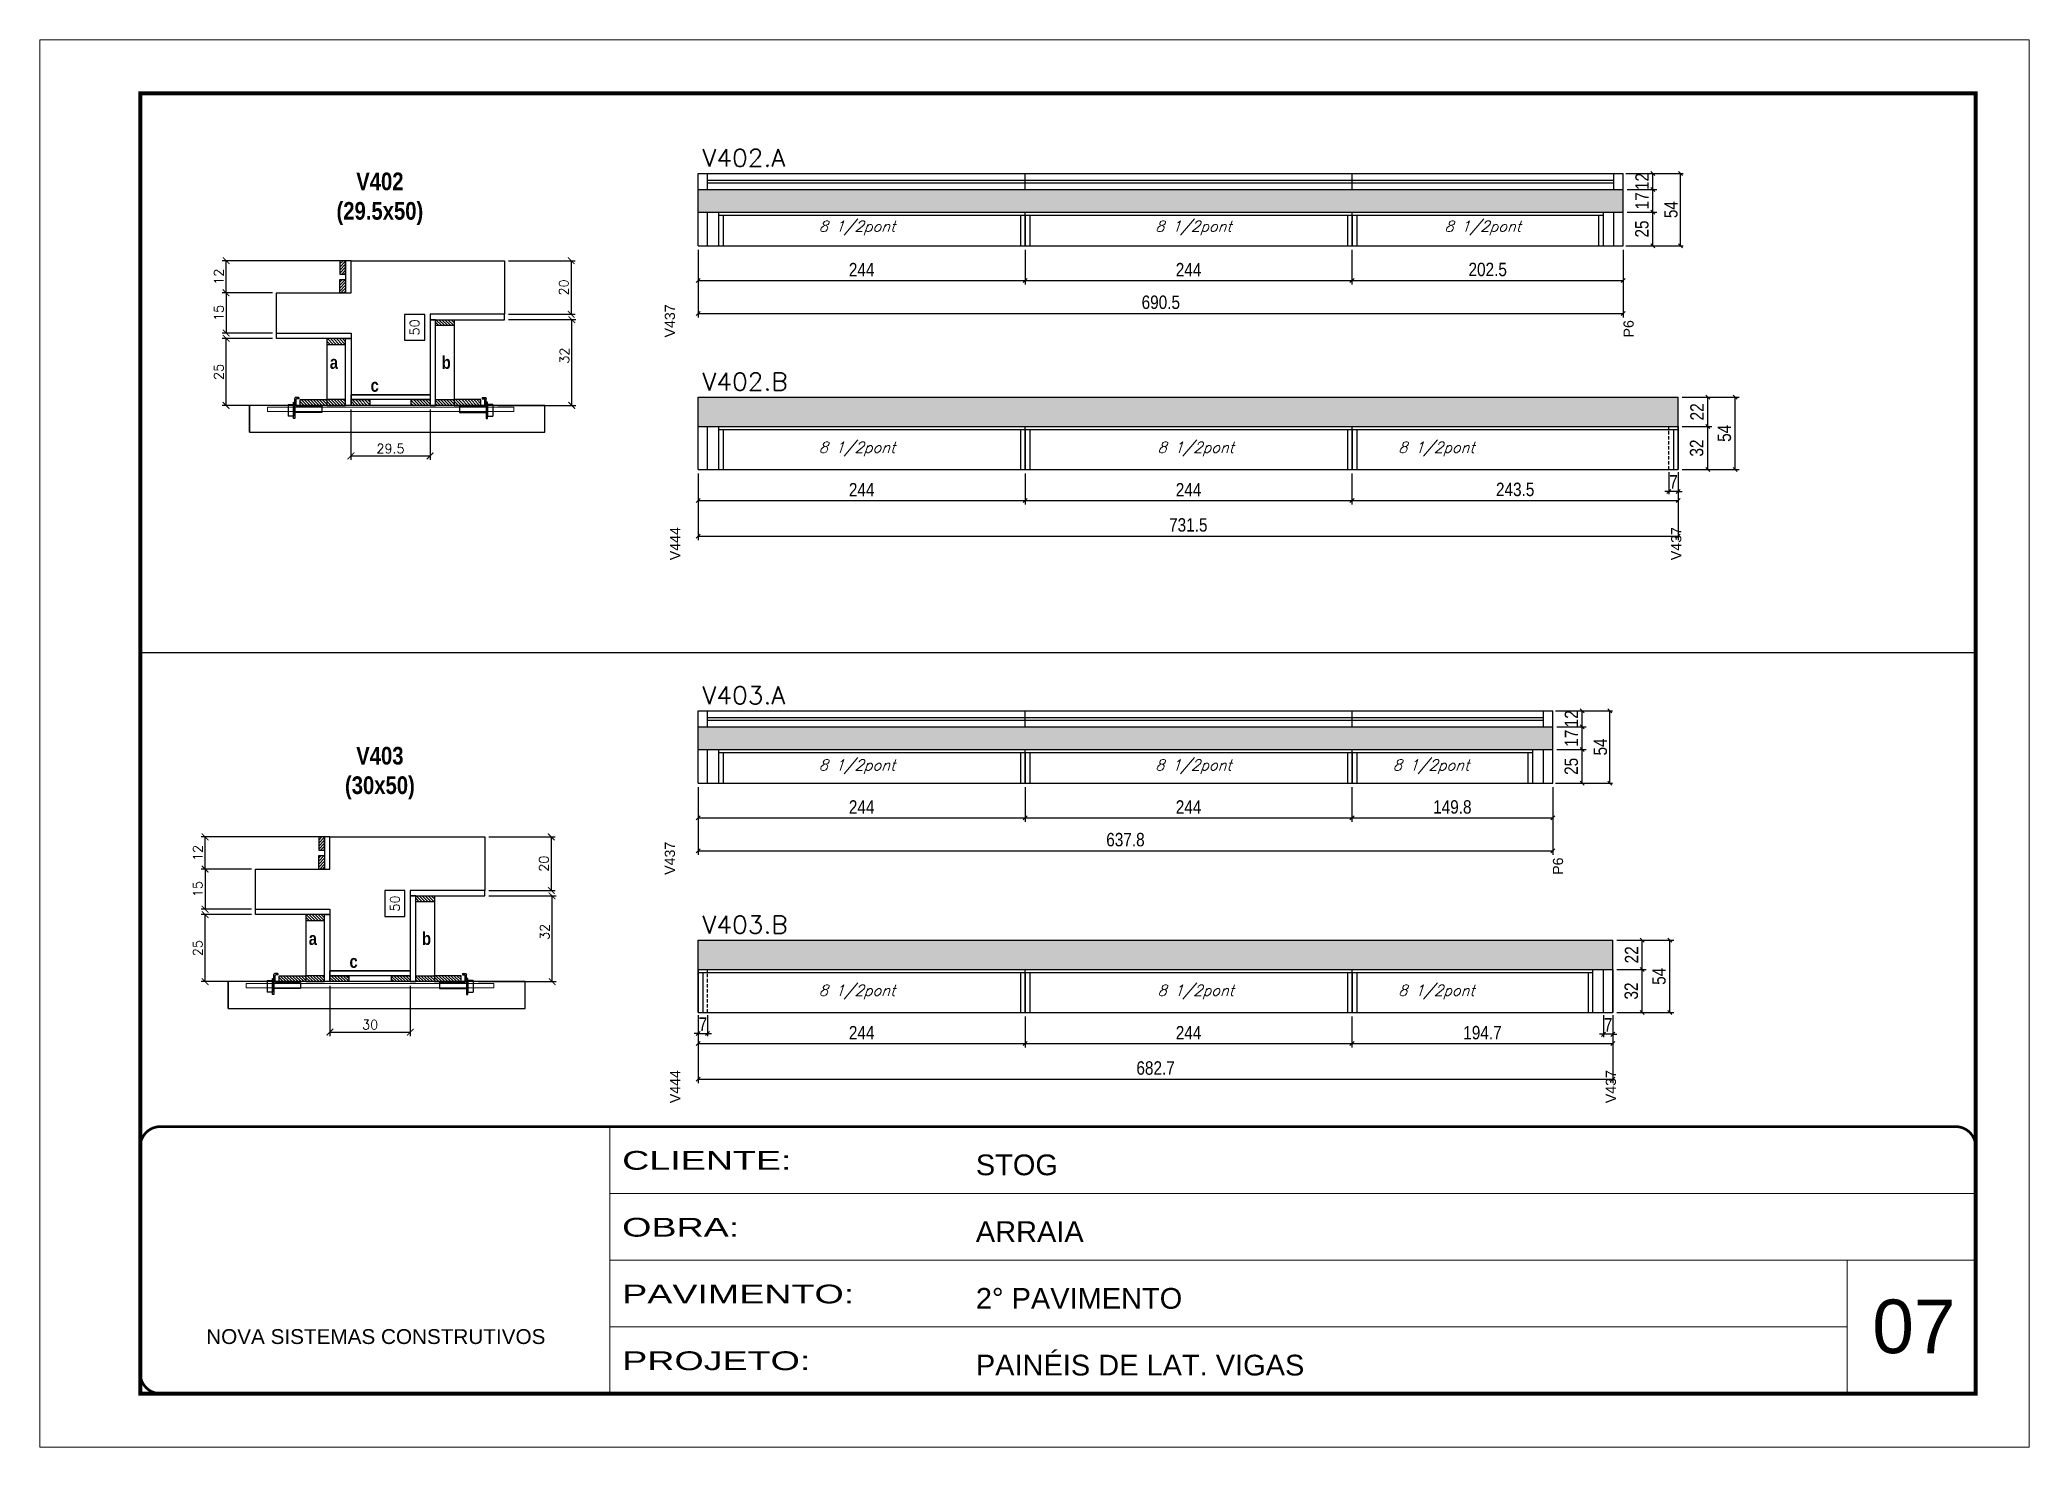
# Model space of a CAD drawing. Extents: x -3394 to 16474, y -5031 to 14397.
# Drawn here: x 7442 to 8927, y 12198 to 13248 of the extents above; entities that cross this region are included whole.
import ezdxf

# ---------------------------------------------------------------- set-up
doc = ezdxf.new("R2010")
doc.units = 0
for name, pattern in [('CONTINUO', [0]), ('DASHED', [0.75, 0.5, -0.25]), ('HIDDEN', [0.375, 0.25, -0.125])]:
    doc.linetypes.add(name, pattern=pattern)
doc.layers.get('0').update_dxf_attribs({"linetype": 'CONTINUOUS'})
doc.layers.get('Defpoints').update_dxf_attribs({"linetype": 'CONTINUOUS'})
for name, color, linetype in [('barrote', 251, 'CONTINUOUS'), ('COTA', 241, 'CONTINUOUS'), ('Cota Seção (2x)', 4, 'CONTINUOUS'), ('detalhes', 4, 'CONTINUOUS'), ('NOMENCLATURA', 7, 'CONTINUOUS'), ('Painéis', 200, 'CONTINUOUS'), ('presilha', 1, 'CONTINUOUS'), ('SARR_2.2x7', 40, 'CONTINUOUS'), ('SARR_3.5x7', 81, 'CONTINUOUS'), ('SARR_EDITAR', 141, 'CONTINUOUS'), ('texto', 7, 'CONTINUOUS')]:
    doc.layers.add(name, color=color, linetype=linetype)
for name, color, linetype, lineweight in [('CARIMBO', 255, 'CONTINUOUS', 9), ('CONCRETO', 251, 'CONTINUOUS', 25), ('Folhas', 255, 'CONTINUOUS', 9), ('SARRAFO DE PRESSAO', 251, 'DASHED', 9), ('SCO-___-LAJ', 2, 'CONTINUOUS', 0), ('Texto Seção', 7, 'CONTINUOUS', 15)]:
    doc.layers.add(name, color=color, linetype=linetype, lineweight=lineweight)
doc.styles.add('ARIAL', font='arial.ttf')
doc.styles.add('COTA TECNICA', font='techl___.ttf', dxfattribs={"height": 10})
doc.styles.add('REGUA-120', font='ROMANS.shx', dxfattribs={"height": 15})
doc.styles.add('ROMANS', font='romans.shx')
doc.styles.add('TECNICA', font='techb___.ttf', dxfattribs={"height": 10})
doc.styles.add('Tecnologia', font='')
doc.styles.get('Tecnologia').set_extended_font_data('Forgotten Futurist')
doc.dimstyles.new('Cota Seção (2x)', dxfattribs={"dimtxt": 7, "dimasz": 5, "dimexe": 3, "dimexo": 3, "dimgap": 2, "dimtad": 3, "dimdec": 1, "dimlfac": 0.5, "dimzin": 12, "dimdsep": 46, "dimtxsty": 'ROMANS', "dimblk": 'ARCHTICK', "dimcen": 0, "dimclrd": 4, "dimclre": 4, "dimclrt": 1, "dimadec": 1, "dimazin": 3, "dimtfac": 1, "dimtdec": 1, "dimtmove": 0, "dimatfit": 3, "dimldrblk": 'OBLIQUE', "dimfxl": 1, "dimtolj": 1, "dimtzin": 12, "dimarcsym": 0})
doc.dimstyles.new('Cota Seção interna', dxfattribs={"dimtxt": 7, "dimasz": 6, "dimexe": 0.18, "dimexo": 2, "dimgap": -4, "dimtad": 3, "dimdec": 1, "dimlfac": 0.5, "dimzin": 12, "dimdsep": 46, "dimtxsty": 'ROMANS', "dimblk": 'ARCHTICK', "dimcen": 0.09, "dimse1": 1, "dimse2": 1, "dimsd1": 1, "dimsd2": 1, "dimclrd": 180, "dimclre": 5, "dimclrt": 1, "dimadec": 0, "dimazin": 3, "dimtfac": 1, "dimtdec": 1, "dimtofl": 0, "dimtmove": 0, "dimatfit": 3, "dimldrblk": 'ARCHTICK', "dimfxl": 1, "dimtolj": 1, "dimtzin": 0, "dimarcsym": 0})
doc.dimstyles.new('PAINEL', dxfattribs={"dimtxt": 10, "dimasz": 3, "dimexe": 3, "dimexo": 3, "dimgap": 3, "dimtad": 1, "dimdec": 1, "dimzin": 12, "dimdsep": 46, "dimtxsty": 'COTA TECNICA', "dimblk1": 'OBLIQUE', "dimblk2": 'OBLIQUE', "dimsah": 1, "dimcen": 0.9, "dimclrd": 4, "dimclre": 4, "dimclrt": 240, "dimadec": 1, "dimazin": 3, "dimtfac": 1, "dimtdec": 1, "dimtmove": 0, "dimatfit": 3, "dimfxl": 1, "dimtolj": 1, "dimtzin": 12, "dimarcsym": 0})
pattern_1 = [(135, (-93.7264, -1784.9078), (-1.12253202, -1.12253202), [])]
pattern_2 = [(135, (-72.7264, -1784.9078), (-1.12253202, -1.12253202), [])]
pattern_3 = [(225, (22476.2031, 5318.9172), (1.12253202, -1.12253202), [])]
pattern_4 = [(135, (-109.4569, -2214.735), (-1.12253202, -1.12253202), [])]
pattern_5 = [(135, (-87.4569, -2214.735), (-1.12253202, -1.12253202), [])]
pattern_6 = [(225, (22460.4726, 4889.09), (1.12253202, -1.12253202), [])]

msp = doc.modelspace()

# ---------------------------------------------------------------- texts
at = {"layer": 'CARIMBO', "style": 'ARIAL'}
msp.add_text('07', height=40, dxfattribs=at).set_placement((8810.07, 12268.12))
at = {"layer": 'detalhes', "style": 'TECNICA'}
for s, p in [('a', (7658.7, 13002.51)), ('b', (7742.24, 13002.49)), ('c', (7689.13, 12985.41)), ('a', (7642.97, 12572.68)), ('b', (7727.51, 12572.67)), ('c', (7673.4, 12555.58))]:
    msp.add_text(s, height=9.6, dxfattribs=at).set_placement(p)
at = {"layer": 'NOMENCLATURA', "linetype": 'Continuous', "style": 'ARIAL'}
for s, p in [('V437', (7916.33, 13025.92)), ('P6', (8631.95, 13025.92)), ('V444', (7920.26, 12859.72)), ('V437', (8667.5, 12859.72)), ('V437', (7916.33, 12624.99)), ('P6', (8579.25, 12624.99)), ('V444', (7920.26, 12454.62)), ('V437', (8618.7, 12454.62))]:
    msp.add_text(s, height=7.567, rotation=90, dxfattribs=at).set_placement(p)
at = {"layer": 'NOMENCLATURA', "char_height": 13.2, "attachment_point": 2, "style": 'TECNICA'}
for s, insert in [('V402\\P(29.5x50)', (7696.07, 13148.95)), ('V403\\P(30x50)', (7696.07, 12720.48))]:
    msp.add_mtext_dynamic_manual_height_columns(s, width=13.2, gutter_width=1, heights=[0], dxfattribs=dict(at, insert=insert))
at = {"layer": 'texto', "color": 2, "char_height": 8, "attachment_point": 5, "style": 'ROMANS'}
for insert in [(8052.23, 13107.54), (8303.35, 13107.54), (8519.28, 13107.54), (8052.23, 12942.6), (8305.09, 12942.6), (8484.73, 12942.6), (8052.23, 12705.61), (8303.35, 12705.61), (8480.67, 12705.61), (8052.23, 12537.5), (8305.09, 12537.5), (8484.73, 12537.5)]:
    msp.add_mtext('{\\Q19;\\C256;8 1/2pont}', dxfattribs=dict(at, insert=insert))
at = {"layer": 'Texto Seção', "style": 'REGUA-120', "width": 1.05}
for s, p in [('V402.A', (7936.73, 13153.36)), ('V402.B', (7936.73, 12986.4)), ('V403.A', (7936.73, 12752.42)), ('V403.B', (7936.73, 12581.3))]:
    msp.add_text(s, height=13, dxfattribs=at).set_placement(p)

# ---------------------------------------------------------------- blocks, each defined once
blk = doc.blocks.new('9999999999')
at = {"color": 30, "linetype": 'CONTINUO'}
for p, q in [((98564.6, 34230.2), (98564.6, 34429.4)), ((98564.6, 34379.6), (99584, 34379.6)), ((98564.6, 34329.8), (99488, 34329.8)), ((99584, 34329.8), (99488, 34329.8)), ((99488, 34329.8), (99488, 34230.2)), ((98564.6, 34280), (99488, 34280))]:
    blk.add_line(p, q, dxfattribs=at)
at = {"color": 30, "linetype": 'CONTINUO', "const_width": 2}
blk.add_lwpolyline([(99584, 34230.2), (99584, 34414.4, 0.414214), (99569, 34429.4), (98229, 34429.4, 0.414214), (98214, 34414.4), (98214, 34245.2, 0.414214), (98229, 34230.2), (99584, 34230.2)], format="xyb", dxfattribs=at)
at = {"layer": 'Folhas'}
blk.add_lwpolyline([(98139, 34190.2), (99624, 34190.2), (99624, 35240.2), (98139, 35240.2)], close=True, dxfattribs=at)
at = {"layer": 'Folhas', "color": 30, "const_width": 3}
blk.add_lwpolyline([(98214, 34230.2), (99584, 34230.2), (99584, 35200.2), (98214, 35200.2)], close=True, dxfattribs=at)
at = {"color": 7, "linetype": 'Continuous', "ltscale": 5, "style": 'ARIAL'}
for s, height, p in [('STOG', 15.48, (98837.7, 34393.1)), ('ARRAIA', 15.48, (98837.7, 34343.3)), ('2° PAVIMENTO', 15.483, (98837.7, 34293.5)), ('NOVA SISTEMAS CONSTRUTIVOS', 11.059, (98263.2, 34267.2)), ('PAINÉIS DE LAT. VIGAS', 15.483, (98837.7, 34243.7))]:
    blk.add_text(s, height=height, dxfattribs=at).set_placement(p)
at = {"layer": 'Folhas', "color": 7, "style": 'Tecnologia', "width": 1.5}
for s, p in [('CLIENTE:', (98573.7, 34397.2)), ('OBRA:', (98573.7, 34347.3)), ('PAVIMENTO:', (98573.7, 34297.5)), ('PROJETO:', (98573.7, 34247.7))]:
    blk.add_text(s, height=14, dxfattribs=at).set_placement(p)
blk = doc.blocks.new('_Oblique')
at = {"color": 0, "linetype": 'ByBlock', "lineweight": -2}
blk.add_line((-0.5, -0.5), (0.5, 0.5), dxfattribs=at)
blk = doc.blocks.new('*D129')
at = {"layer": 'COTA', "color": 4, "linetype": 'ByBlock', "lineweight": -2, "transparency": 16777216}
for p, q in [((8627.2, 13119.3), (8649.2, 13119.3)), ((8646.2, 13094.3), (8646.2, 13119.3)), ((8627.2, 13094.3), (8649.2, 13094.3))]:
    blk.add_line(p, q, dxfattribs=at)
at = {"layer": 'Defpoints', "color": 0, "linetype": 'ByBlock', "transparency": 16777216}
for p in [(8624.2, 13119.3), (8646.2, 13119.3), (8624.2, 13094.3)]:
    blk.add_point(p, dxfattribs=at)
at = {"layer": 'COTA', "color": 4, "linetype": 'ByBlock', "lineweight": -2, "transparency": 16777216, "xscale": 3, "yscale": 3, "zscale": 3}
for p, rotation in [((8646.2, 13119.3), 90), ((8646.2, 13094.3), 270)]:
    blk.add_blockref('_Oblique', p, dxfattribs=dict(at, rotation=rotation))
at = {"layer": 'COTA', "color": 240, "linetype": 'ByBlock', "transparency": 16777216, "insert": (8638.1, 13106.8), "char_height": 10, "attachment_point": 5, "rotation": 90, "style": 'COTA TECNICA'}
blk.add_mtext('\\A1;25', dxfattribs=at)
blk = doc.blocks.new('*D130')
at = {"layer": 'COTA', "color": 4, "linetype": 'ByBlock', "lineweight": -2, "transparency": 16777216}
for p, q in [((8627.2, 13136.3), (8649.2, 13136.3)), ((8646.2, 13119.3), (8646.2, 13136.3)), ((8627.2, 13119.3), (8649.2, 13119.3))]:
    blk.add_line(p, q, dxfattribs=at)
at = {"layer": 'Defpoints', "color": 0, "linetype": 'ByBlock', "transparency": 16777216}
for p in [(8624.2, 13136.3), (8646.2, 13136.3), (8624.2, 13119.3)]:
    blk.add_point(p, dxfattribs=at)
at = {"layer": 'COTA', "color": 4, "linetype": 'ByBlock', "lineweight": -2, "transparency": 16777216, "xscale": 3, "yscale": 3, "zscale": 3}
for p, rotation in [((8646.2, 13136.3), 90), ((8646.2, 13119.3), 270)]:
    blk.add_blockref('_Oblique', p, dxfattribs=dict(at, rotation=rotation))
at = {"layer": 'COTA', "color": 240, "linetype": 'ByBlock', "transparency": 16777216, "insert": (8638.2, 13127.8), "char_height": 10, "attachment_point": 5, "rotation": 90, "style": 'COTA TECNICA'}
blk.add_mtext('\\A1;17', dxfattribs=at)
blk = doc.blocks.new('*D131')
at = {"layer": 'COTA', "color": 4, "linetype": 'ByBlock', "lineweight": -2, "transparency": 16777216}
for p, q in [((7933.7, 13091.3), (7933.7, 13065.5)), ((8177.7, 13091.3), (8177.7, 13065.5)), ((7933.7, 13068.5), (8177.7, 13068.5))]:
    blk.add_line(p, q, dxfattribs=at)
at = {"layer": 'Defpoints', "color": 0, "linetype": 'ByBlock', "transparency": 16777216}
for p in [(7933.7, 13094.3), (8177.7, 13094.3), (8177.7, 13068.5)]:
    blk.add_point(p, dxfattribs=at)
at = {"layer": 'COTA', "color": 4, "linetype": 'ByBlock', "lineweight": -2, "transparency": 16777216, "xscale": 3, "yscale": 3, "zscale": 3, "rotation": 180}
blk.add_blockref('_Oblique', (7933.7, 13068.5), dxfattribs=at)
at = {"layer": 'COTA', "color": 4, "linetype": 'ByBlock', "lineweight": -2, "transparency": 16777216, "xscale": 3, "yscale": 3, "zscale": 3}
blk.add_blockref('_Oblique', (8177.7, 13068.5), dxfattribs=at)
at = {"layer": 'COTA', "color": 240, "linetype": 'ByBlock', "transparency": 16777216, "insert": (8055.7, 13076.5), "char_height": 10, "attachment_point": 5, "style": 'COTA TECNICA'}
blk.add_mtext('\\A1;244', dxfattribs=at)
blk = doc.blocks.new('*D132')
at = {"layer": 'COTA', "color": 4, "linetype": 'ByBlock', "lineweight": -2, "transparency": 16777216}
for p, q in [((8177.7, 13091.3), (8177.7, 13065.5)), ((8421.7, 13091.3), (8421.7, 13065.5)), ((8177.7, 13068.5), (8421.7, 13068.5))]:
    blk.add_line(p, q, dxfattribs=at)
at = {"layer": 'Defpoints', "color": 0, "linetype": 'ByBlock', "transparency": 16777216}
for p in [(8177.7, 13094.3), (8421.7, 13094.3), (8421.7, 13068.5)]:
    blk.add_point(p, dxfattribs=at)
at = {"layer": 'COTA', "color": 4, "linetype": 'ByBlock', "lineweight": -2, "transparency": 16777216, "xscale": 3, "yscale": 3, "zscale": 3, "rotation": 180}
blk.add_blockref('_Oblique', (8177.7, 13068.5), dxfattribs=at)
at = {"layer": 'COTA', "color": 4, "linetype": 'ByBlock', "lineweight": -2, "transparency": 16777216, "xscale": 3, "yscale": 3, "zscale": 3}
blk.add_blockref('_Oblique', (8421.7, 13068.5), dxfattribs=at)
at = {"layer": 'COTA', "color": 240, "linetype": 'ByBlock', "transparency": 16777216, "insert": (8299.7, 13076.5), "char_height": 10, "attachment_point": 5, "style": 'COTA TECNICA'}
blk.add_mtext('\\A1;244', dxfattribs=at)
blk = doc.blocks.new('*D133')
at = {"layer": 'COTA', "color": 4, "linetype": 'ByBlock', "lineweight": -2, "transparency": 16777216}
for p, q in [((7933.7, 13091.3), (7933.7, 13040.9)), ((8624.2, 13091.3), (8624.2, 13040.9)), ((7933.7, 13043.9), (8624.2, 13043.9))]:
    blk.add_line(p, q, dxfattribs=at)
at = {"layer": 'Defpoints', "color": 0, "linetype": 'ByBlock', "transparency": 16777216}
for p in [(7933.7, 13094.3), (8624.2, 13094.3), (8624.2, 13043.9)]:
    blk.add_point(p, dxfattribs=at)
at = {"layer": 'COTA', "color": 4, "linetype": 'ByBlock', "lineweight": -2, "transparency": 16777216, "xscale": 3, "yscale": 3, "zscale": 3, "rotation": 180}
blk.add_blockref('_Oblique', (7933.7, 13043.9), dxfattribs=at)
at = {"layer": 'COTA', "color": 4, "linetype": 'ByBlock', "lineweight": -2, "transparency": 16777216, "xscale": 3, "yscale": 3, "zscale": 3}
blk.add_blockref('_Oblique', (8624.2, 13043.9), dxfattribs=at)
at = {"layer": 'COTA', "color": 240, "linetype": 'ByBlock', "transparency": 16777216, "insert": (8279, 13052.1), "char_height": 10, "attachment_point": 5, "style": 'COTA TECNICA'}
blk.add_mtext('\\A1;690.5', dxfattribs=at)
blk = doc.blocks.new('*D134')
at = {"layer": 'COTA', "color": 4, "linetype": 'ByBlock', "lineweight": -2, "transparency": 16777216}
for p, q in [((8421.7, 13091.3), (8421.7, 13065.5)), ((8421.7, 13068.5), (8624.2, 13068.5)), ((8624.2, 13079.1), (8624.2, 13065.5))]:
    blk.add_line(p, q, dxfattribs=at)
at = {"layer": 'Defpoints', "color": 0, "linetype": 'ByBlock', "transparency": 16777216}
for p in [(8421.7, 13094.3), (8624.2, 13082.1), (8624.2, 13068.5)]:
    blk.add_point(p, dxfattribs=at)
at = {"layer": 'COTA', "color": 4, "linetype": 'ByBlock', "lineweight": -2, "transparency": 16777216, "xscale": 3, "yscale": 3, "zscale": 3, "rotation": 180}
blk.add_blockref('_Oblique', (8421.7, 13068.5), dxfattribs=at)
at = {"layer": 'COTA', "color": 4, "linetype": 'ByBlock', "lineweight": -2, "transparency": 16777216, "xscale": 3, "yscale": 3, "zscale": 3}
blk.add_blockref('_Oblique', (8624.2, 13068.5), dxfattribs=at)
at = {"layer": 'COTA', "color": 240, "linetype": 'ByBlock', "transparency": 16777216, "insert": (8523, 13076.6), "char_height": 10, "attachment_point": 5, "style": 'COTA TECNICA'}
blk.add_mtext('\\A1;202.5', dxfattribs=at)
blk = doc.blocks.new('*D128')
at = {"layer": 'COTA', "color": 4, "linetype": 'ByBlock', "lineweight": -2, "transparency": 16777216}
for p, q in [((8627.2, 13148.3), (8649.2, 13148.3)), ((8646.2, 13136.3), (8646.2, 13148.3)), ((8627.2, 13136.3), (8649.2, 13136.3))]:
    blk.add_line(p, q, dxfattribs=at)
at = {"layer": 'Defpoints', "color": 0, "linetype": 'ByBlock', "transparency": 16777216}
for p in [(8624.2, 13148.3), (8646.2, 13148.3), (8624.2, 13136.3)]:
    blk.add_point(p, dxfattribs=at)
at = {"layer": 'COTA', "color": 4, "linetype": 'ByBlock', "lineweight": -2, "transparency": 16777216, "xscale": 3, "yscale": 3, "zscale": 3}
for p, rotation in [((8646.2, 13148.3), 90), ((8646.2, 13136.3), 270)]:
    blk.add_blockref('_Oblique', p, dxfattribs=dict(at, rotation=rotation))
at = {"layer": 'COTA', "color": 240, "linetype": 'ByBlock', "transparency": 16777216, "insert": (8638.2, 13142.3), "char_height": 10, "attachment_point": 5, "rotation": 90, "style": 'COTA TECNICA'}
blk.add_mtext('\\A1;12', dxfattribs=at)
blk = doc.blocks.new('*D135')
at = {"layer": 'COTA', "color": 4, "linetype": 'ByBlock', "lineweight": -2, "transparency": 16777216}
for p, q in [((8668.2, 12959.4), (8690.2, 12959.4)), ((8687.2, 12927.4), (8687.2, 12959.4)), ((8668.2, 12927.4), (8690.2, 12927.4))]:
    blk.add_line(p, q, dxfattribs=at)
at = {"layer": 'Defpoints', "color": 0, "linetype": 'ByBlock', "transparency": 16777216}
for p in [(8665.2, 12959.4), (8687.2, 12959.4), (8665.2, 12927.4)]:
    blk.add_point(p, dxfattribs=at)
at = {"layer": 'COTA', "color": 4, "linetype": 'ByBlock', "lineweight": -2, "transparency": 16777216, "xscale": 3, "yscale": 3, "zscale": 3}
for p, rotation in [((8687.2, 12959.4), 90), ((8687.2, 12927.4), 270)]:
    blk.add_blockref('_Oblique', p, dxfattribs=dict(at, rotation=rotation))
at = {"layer": 'COTA', "color": 240, "linetype": 'ByBlock', "transparency": 16777216, "insert": (8679, 12943.4), "char_height": 10, "attachment_point": 5, "rotation": 90, "style": 'COTA TECNICA'}
blk.add_mtext('\\A1;32', dxfattribs=at)
blk = doc.blocks.new('*D136')
at = {"layer": 'COTA', "color": 4, "linetype": 'ByBlock', "lineweight": -2, "transparency": 16777216}
for p, q in [((8668.2, 12981.4), (8690.2, 12981.4)), ((8687.2, 12959.4), (8687.2, 12981.4)), ((8668.2, 12959.4), (8690.2, 12959.4))]:
    blk.add_line(p, q, dxfattribs=at)
at = {"layer": 'Defpoints', "color": 0, "linetype": 'ByBlock', "transparency": 16777216}
for p in [(8665.2, 12981.4), (8687.2, 12981.4), (8665.2, 12959.4)]:
    blk.add_point(p, dxfattribs=at)
at = {"layer": 'COTA', "color": 4, "linetype": 'ByBlock', "lineweight": -2, "transparency": 16777216, "xscale": 3, "yscale": 3, "zscale": 3}
for p, rotation in [((8687.2, 12981.4), 90), ((8687.2, 12959.4), 270)]:
    blk.add_blockref('_Oblique', p, dxfattribs=dict(at, rotation=rotation))
at = {"layer": 'COTA', "color": 240, "linetype": 'ByBlock', "transparency": 16777216, "insert": (8679.2, 12970.4), "char_height": 10, "attachment_point": 5, "rotation": 90, "style": 'COTA TECNICA'}
blk.add_mtext('\\A1;22', dxfattribs=at)
blk = doc.blocks.new('*D137')
at = {"layer": 'COTA', "color": 4, "linetype": 'ByBlock', "lineweight": -2, "transparency": 16777216}
for p, q in [((8668.2, 12981.4), (8710.8, 12981.4)), ((8707.8, 12927.4), (8707.8, 12981.4)), ((8668.2, 12927.4), (8710.8, 12927.4))]:
    blk.add_line(p, q, dxfattribs=at)
at = {"layer": 'Defpoints', "color": 0, "linetype": 'ByBlock', "transparency": 16777216}
for p in [(8665.2, 12981.4), (8707.8, 12981.4), (8665.2, 12927.4)]:
    blk.add_point(p, dxfattribs=at)
at = {"layer": 'COTA', "color": 4, "linetype": 'ByBlock', "lineweight": -2, "transparency": 16777216, "xscale": 3, "yscale": 3, "zscale": 3}
for p, rotation in [((8707.8, 12981.4), 90), ((8707.8, 12927.4), 270)]:
    blk.add_blockref('_Oblique', p, dxfattribs=dict(at, rotation=rotation))
at = {"layer": 'COTA', "color": 240, "linetype": 'ByBlock', "transparency": 16777216, "insert": (8699.7, 12954.4), "char_height": 10, "attachment_point": 5, "rotation": 90, "style": 'COTA TECNICA'}
blk.add_mtext('\\A1;54', dxfattribs=at)
blk = doc.blocks.new('*D138')
at = {"layer": 'COTA', "color": 4, "linetype": 'ByBlock', "lineweight": -2, "transparency": 16777216}
for p, q in [((7933.7, 12924.4), (7933.7, 12901.2)), ((8177.7, 12924.4), (8177.7, 12901.2)), ((7933.7, 12904.2), (8177.7, 12904.2))]:
    blk.add_line(p, q, dxfattribs=at)
at = {"layer": 'Defpoints', "color": 0, "linetype": 'ByBlock', "transparency": 16777216}
for p in [(7933.7, 12927.4), (8177.7, 12927.4), (8177.7, 12904.2)]:
    blk.add_point(p, dxfattribs=at)
at = {"layer": 'COTA', "color": 4, "linetype": 'ByBlock', "lineweight": -2, "transparency": 16777216, "xscale": 3, "yscale": 3, "zscale": 3, "rotation": 180}
blk.add_blockref('_Oblique', (7933.7, 12904.2), dxfattribs=at)
at = {"layer": 'COTA', "color": 4, "linetype": 'ByBlock', "lineweight": -2, "transparency": 16777216, "xscale": 3, "yscale": 3, "zscale": 3}
blk.add_blockref('_Oblique', (8177.7, 12904.2), dxfattribs=at)
at = {"layer": 'COTA', "color": 240, "linetype": 'ByBlock', "transparency": 16777216, "insert": (8055.7, 12912.3), "char_height": 10, "attachment_point": 5, "style": 'COTA TECNICA'}
blk.add_mtext('\\A1;244', dxfattribs=at)
blk = doc.blocks.new('*D139')
at = {"layer": 'COTA', "color": 4, "linetype": 'ByBlock', "lineweight": -2, "transparency": 16777216}
for p, q in [((8177.7, 12924.4), (8177.7, 12901.2)), ((8421.7, 12924.4), (8421.7, 12901.2)), ((8177.7, 12904.2), (8421.7, 12904.2))]:
    blk.add_line(p, q, dxfattribs=at)
at = {"layer": 'Defpoints', "color": 0, "linetype": 'ByBlock', "transparency": 16777216}
for p in [(8177.7, 12927.4), (8421.7, 12927.4), (8421.7, 12904.2)]:
    blk.add_point(p, dxfattribs=at)
at = {"layer": 'COTA', "color": 4, "linetype": 'ByBlock', "lineweight": -2, "transparency": 16777216, "xscale": 3, "yscale": 3, "zscale": 3, "rotation": 180}
blk.add_blockref('_Oblique', (8177.7, 12904.2), dxfattribs=at)
at = {"layer": 'COTA', "color": 4, "linetype": 'ByBlock', "lineweight": -2, "transparency": 16777216, "xscale": 3, "yscale": 3, "zscale": 3}
blk.add_blockref('_Oblique', (8421.7, 12904.2), dxfattribs=at)
at = {"layer": 'COTA', "color": 240, "linetype": 'ByBlock', "transparency": 16777216, "insert": (8299.7, 12912.3), "char_height": 10, "attachment_point": 5, "style": 'COTA TECNICA'}
blk.add_mtext('\\A1;244', dxfattribs=at)
blk = doc.blocks.new('*D140')
at = {"layer": 'COTA', "color": 4, "linetype": 'ByBlock', "lineweight": -2, "transparency": 16777216}
for p, q in [((7933.7, 12924.4), (7933.7, 12874.7)), ((8665.2, 12924.4), (8665.2, 12874.7)), ((7933.7, 12877.7), (8665.2, 12877.7))]:
    blk.add_line(p, q, dxfattribs=at)
at = {"layer": 'Defpoints', "color": 0, "linetype": 'ByBlock', "transparency": 16777216}
for p in [(7933.7, 12927.4), (8665.2, 12927.4), (8665.2, 12877.7)]:
    blk.add_point(p, dxfattribs=at)
at = {"layer": 'COTA', "color": 4, "linetype": 'ByBlock', "lineweight": -2, "transparency": 16777216, "xscale": 3, "yscale": 3, "zscale": 3, "rotation": 180}
blk.add_blockref('_Oblique', (7933.7, 12877.7), dxfattribs=at)
at = {"layer": 'COTA', "color": 4, "linetype": 'ByBlock', "lineweight": -2, "transparency": 16777216, "xscale": 3, "yscale": 3, "zscale": 3}
blk.add_blockref('_Oblique', (8665.2, 12877.7), dxfattribs=at)
at = {"layer": 'COTA', "color": 240, "linetype": 'ByBlock', "transparency": 16777216, "insert": (8299.5, 12886), "char_height": 10, "attachment_point": 5, "style": 'COTA TECNICA'}
blk.add_mtext('\\A1;731.5', dxfattribs=at)
blk = doc.blocks.new('*D141')
at = {"layer": 'COTA', "color": 4, "linetype": 'ByBlock', "lineweight": -2, "transparency": 16777216}
for p, q in [((8421.7, 12924.4), (8421.7, 12901.2)), ((8665.2, 12912.1), (8665.2, 12901.2)), ((8421.7, 12904.2), (8665.2, 12904.2))]:
    blk.add_line(p, q, dxfattribs=at)
at = {"layer": 'Defpoints', "color": 0, "linetype": 'ByBlock', "transparency": 16777216}
for p in [(8421.7, 12927.4), (8665.2, 12915.1), (8665.2, 12904.2)]:
    blk.add_point(p, dxfattribs=at)
at = {"layer": 'COTA', "color": 4, "linetype": 'ByBlock', "lineweight": -2, "transparency": 16777216, "xscale": 3, "yscale": 3, "zscale": 3, "rotation": 180}
blk.add_blockref('_Oblique', (8421.7, 12904.2), dxfattribs=at)
at = {"layer": 'COTA', "color": 4, "linetype": 'ByBlock', "lineweight": -2, "transparency": 16777216, "xscale": 3, "yscale": 3, "zscale": 3}
blk.add_blockref('_Oblique', (8665.2, 12904.2), dxfattribs=at)
at = {"layer": 'COTA', "color": 240, "linetype": 'ByBlock', "transparency": 16777216, "insert": (8543.5, 12912.5), "char_height": 10, "attachment_point": 5, "style": 'COTA TECNICA'}
blk.add_mtext('\\A1;243.5', dxfattribs=at)
blk = doc.blocks.new('*D142')
at = {"layer": 'COTA', "color": 4, "linetype": 'Continuous', "lineweight": -2, "transparency": 16777216}
for p, q in [((8626.2, 13148.3), (8668.9, 13148.3)), ((8666.9, 13094.3), (8666.9, 13148.3)), ((8626.2, 13094.3), (8668.9, 13094.3))]:
    blk.add_line(p, q, dxfattribs=at)
at = {"layer": 'Defpoints', "color": 0, "linetype": 'Continuous', "transparency": 16777216}
for p in [(8624.2, 13148.3), (8666.9, 13148.3), (8624.2, 13094.3)]:
    blk.add_point(p, dxfattribs=at)
at = {"layer": 'COTA', "color": 4, "linetype": 'Continuous', "lineweight": -2, "transparency": 16777216, "xscale": 3, "yscale": 3, "zscale": 3}
for p, rotation in [((8666.9, 13148.3), 90), ((8666.9, 13094.3), 270)]:
    blk.add_blockref('_Oblique', p, dxfattribs=dict(at, rotation=rotation))
at = {"layer": 'COTA', "color": 240, "linetype": 'Continuous', "transparency": 16777216, "insert": (8659.8, 13121.3), "char_height": 10, "attachment_point": 5, "rotation": 90, "style": 'COTA TECNICA'}
blk.add_mtext('\\A1;54', dxfattribs=at)
blk = doc.blocks.new('*D143')
at = {"layer": 'COTA', "color": 4, "linetype": 'Continuous', "lineweight": -2, "transparency": 16777216}
for p, q in [((8658.2, 12925.4), (8658.2, 12909.1)), ((8665.2, 12925.4), (8665.2, 12909.1)), ((8658.2, 12911.1), (8655.2, 12911.1)), ((8665.2, 12911.1), (8658.2, 12911.1)), ((8665.2, 12911.1), (8668.2, 12911.1))]:
    blk.add_line(p, q, dxfattribs=at)
at = {"layer": 'Defpoints', "color": 0, "linetype": 'Continuous', "transparency": 16777216}
for p in [(8658.2, 12927.4), (8665.2, 12927.4), (8658.2, 12911.1)]:
    blk.add_point(p, dxfattribs=at)
at = {"layer": 'COTA', "color": 4, "linetype": 'Continuous', "lineweight": -2, "transparency": 16777216, "xscale": 3, "yscale": 3, "zscale": 3}
blk.add_blockref('_Oblique', (8658.2, 12911.1), dxfattribs=at)
at = {"layer": 'COTA', "color": 4, "linetype": 'Continuous', "lineweight": -2, "transparency": 16777216, "xscale": 3, "yscale": 3, "zscale": 3, "rotation": 180}
blk.add_blockref('_Oblique', (8665.2, 12911.1), dxfattribs=at)
at = {"layer": 'COTA', "color": 240, "linetype": 'Continuous', "transparency": 16777216, "insert": (8661.7, 12918.2), "char_height": 10, "attachment_point": 5, "style": 'COTA TECNICA'}
blk.add_mtext('\\A1;7', dxfattribs=at)
blk = doc.blocks.new('*D145')
at = {"layer": 'COTA', "color": 4, "linetype": 'ByBlock', "lineweight": -2, "transparency": 16777216}
for p, q in [((8574.5, 12718.4), (8596.5, 12718.4)), ((8593.5, 12693.4), (8593.5, 12718.4)), ((8574.5, 12693.4), (8596.5, 12693.4))]:
    blk.add_line(p, q, dxfattribs=at)
at = {"layer": 'Defpoints', "color": 0, "linetype": 'ByBlock', "transparency": 16777216}
for p in [(8571.5, 12718.4), (8593.5, 12718.4), (8571.5, 12693.4)]:
    blk.add_point(p, dxfattribs=at)
at = {"layer": 'COTA', "color": 4, "linetype": 'ByBlock', "lineweight": -2, "transparency": 16777216, "xscale": 3, "yscale": 3, "zscale": 3}
for p, rotation in [((8593.5, 12718.4), 90), ((8593.5, 12693.4), 270)]:
    blk.add_blockref('_Oblique', p, dxfattribs=dict(at, rotation=rotation))
at = {"layer": 'COTA', "color": 240, "linetype": 'ByBlock', "transparency": 16777216, "insert": (8585.4, 12705.9), "char_height": 10, "attachment_point": 5, "rotation": 90, "style": 'COTA TECNICA'}
blk.add_mtext('\\A1;25', dxfattribs=at)
blk = doc.blocks.new('*D146')
at = {"layer": 'COTA', "color": 4, "linetype": 'ByBlock', "lineweight": -2, "transparency": 16777216}
for p, q in [((8574.5, 12735.4), (8596.5, 12735.4)), ((8593.5, 12718.4), (8593.5, 12735.4)), ((8574.5, 12718.4), (8596.5, 12718.4))]:
    blk.add_line(p, q, dxfattribs=at)
at = {"layer": 'Defpoints', "color": 0, "linetype": 'ByBlock', "transparency": 16777216}
for p in [(8571.5, 12735.4), (8593.5, 12735.4), (8571.5, 12718.4)]:
    blk.add_point(p, dxfattribs=at)
at = {"layer": 'COTA', "color": 4, "linetype": 'ByBlock', "lineweight": -2, "transparency": 16777216, "xscale": 3, "yscale": 3, "zscale": 3}
for p, rotation in [((8593.5, 12735.4), 90), ((8593.5, 12718.4), 270)]:
    blk.add_blockref('_Oblique', p, dxfattribs=dict(at, rotation=rotation))
at = {"layer": 'COTA', "color": 240, "linetype": 'ByBlock', "transparency": 16777216, "insert": (8585.5, 12726.9), "char_height": 10, "attachment_point": 5, "rotation": 90, "style": 'COTA TECNICA'}
blk.add_mtext('\\A1;17', dxfattribs=at)
blk = doc.blocks.new('*D147')
at = {"layer": 'COTA', "color": 4, "linetype": 'ByBlock', "lineweight": -2, "transparency": 16777216}
for p, q in [((7933.7, 12690.4), (7933.7, 12664.5)), ((8177.7, 12690.4), (8177.7, 12664.5)), ((7933.7, 12667.5), (8177.7, 12667.5))]:
    blk.add_line(p, q, dxfattribs=at)
at = {"layer": 'Defpoints', "color": 0, "linetype": 'ByBlock', "transparency": 16777216}
for p in [(7933.7, 12693.4), (8177.7, 12693.4), (8177.7, 12667.5)]:
    blk.add_point(p, dxfattribs=at)
at = {"layer": 'COTA', "color": 4, "linetype": 'ByBlock', "lineweight": -2, "transparency": 16777216, "xscale": 3, "yscale": 3, "zscale": 3, "rotation": 180}
blk.add_blockref('_Oblique', (7933.7, 12667.5), dxfattribs=at)
at = {"layer": 'COTA', "color": 4, "linetype": 'ByBlock', "lineweight": -2, "transparency": 16777216, "xscale": 3, "yscale": 3, "zscale": 3}
blk.add_blockref('_Oblique', (8177.7, 12667.5), dxfattribs=at)
at = {"layer": 'COTA', "color": 240, "linetype": 'ByBlock', "transparency": 16777216, "insert": (8055.7, 12675.6), "char_height": 10, "attachment_point": 5, "style": 'COTA TECNICA'}
blk.add_mtext('\\A1;244', dxfattribs=at)
blk = doc.blocks.new('*D148')
at = {"layer": 'COTA', "color": 4, "linetype": 'ByBlock', "lineweight": -2, "transparency": 16777216}
for p, q in [((8177.7, 12690.4), (8177.7, 12664.5)), ((8421.7, 12690.4), (8421.7, 12664.5)), ((8177.7, 12667.5), (8421.7, 12667.5))]:
    blk.add_line(p, q, dxfattribs=at)
at = {"layer": 'Defpoints', "color": 0, "linetype": 'ByBlock', "transparency": 16777216}
for p in [(8177.7, 12693.4), (8421.7, 12693.4), (8421.7, 12667.5)]:
    blk.add_point(p, dxfattribs=at)
at = {"layer": 'COTA', "color": 4, "linetype": 'ByBlock', "lineweight": -2, "transparency": 16777216, "xscale": 3, "yscale": 3, "zscale": 3, "rotation": 180}
blk.add_blockref('_Oblique', (8177.7, 12667.5), dxfattribs=at)
at = {"layer": 'COTA', "color": 4, "linetype": 'ByBlock', "lineweight": -2, "transparency": 16777216, "xscale": 3, "yscale": 3, "zscale": 3}
blk.add_blockref('_Oblique', (8421.7, 12667.5), dxfattribs=at)
at = {"layer": 'COTA', "color": 240, "linetype": 'ByBlock', "transparency": 16777216, "insert": (8299.7, 12675.6), "char_height": 10, "attachment_point": 5, "style": 'COTA TECNICA'}
blk.add_mtext('\\A1;244', dxfattribs=at)
blk = doc.blocks.new('*D149')
at = {"layer": 'COTA', "color": 4, "linetype": 'ByBlock', "lineweight": -2, "transparency": 16777216}
for p, q in [((7933.7, 12690.4), (7933.7, 12640)), ((8571.5, 12690.4), (8571.5, 12640)), ((7933.7, 12643), (8571.5, 12643))]:
    blk.add_line(p, q, dxfattribs=at)
at = {"layer": 'Defpoints', "color": 0, "linetype": 'ByBlock', "transparency": 16777216}
for p in [(7933.7, 12693.4), (8571.5, 12693.4), (8571.5, 12643)]:
    blk.add_point(p, dxfattribs=at)
at = {"layer": 'COTA', "color": 4, "linetype": 'ByBlock', "lineweight": -2, "transparency": 16777216, "xscale": 3, "yscale": 3, "zscale": 3, "rotation": 180}
blk.add_blockref('_Oblique', (7933.7, 12643), dxfattribs=at)
at = {"layer": 'COTA', "color": 4, "linetype": 'ByBlock', "lineweight": -2, "transparency": 16777216, "xscale": 3, "yscale": 3, "zscale": 3}
blk.add_blockref('_Oblique', (8571.5, 12643), dxfattribs=at)
at = {"layer": 'COTA', "color": 240, "linetype": 'ByBlock', "transparency": 16777216, "insert": (8252.6, 12651.2), "char_height": 10, "attachment_point": 5, "style": 'COTA TECNICA'}
blk.add_mtext('\\A1;637.8', dxfattribs=at)
blk = doc.blocks.new('*D151')
at = {"layer": 'COTA', "color": 4, "linetype": 'ByBlock', "lineweight": -2, "transparency": 16777216}
for p, q in [((8421.7, 12690.4), (8421.7, 12664.5)), ((8421.7, 12667.5), (8571.5, 12667.5)), ((8571.5, 12678.2), (8571.5, 12664.5))]:
    blk.add_line(p, q, dxfattribs=at)
at = {"layer": 'Defpoints', "color": 0, "linetype": 'ByBlock', "transparency": 16777216}
for p in [(8421.7, 12693.4), (8571.5, 12681.2), (8571.5, 12667.5)]:
    blk.add_point(p, dxfattribs=at)
at = {"layer": 'COTA', "color": 4, "linetype": 'ByBlock', "lineweight": -2, "transparency": 16777216, "xscale": 3, "yscale": 3, "zscale": 3, "rotation": 180}
blk.add_blockref('_Oblique', (8421.7, 12667.5), dxfattribs=at)
at = {"layer": 'COTA', "color": 4, "linetype": 'ByBlock', "lineweight": -2, "transparency": 16777216, "xscale": 3, "yscale": 3, "zscale": 3}
blk.add_blockref('_Oblique', (8571.5, 12667.5), dxfattribs=at)
at = {"layer": 'COTA', "color": 240, "linetype": 'ByBlock', "transparency": 16777216, "insert": (8496.6, 12675.6), "char_height": 10, "attachment_point": 5, "style": 'COTA TECNICA'}
blk.add_mtext('\\A1;149.8', dxfattribs=at)
blk = doc.blocks.new('*D150')
at = {"layer": 'COTA', "color": 4, "linetype": 'ByBlock', "lineweight": -2, "transparency": 16777216}
for p, q in [((8574.5, 12747.4), (8596.5, 12747.4)), ((8593.5, 12735.4), (8593.5, 12747.4)), ((8574.5, 12735.4), (8596.5, 12735.4))]:
    blk.add_line(p, q, dxfattribs=at)
at = {"layer": 'Defpoints', "color": 0, "linetype": 'ByBlock', "transparency": 16777216}
for p in [(8571.5, 12747.4), (8593.5, 12747.4), (8571.5, 12735.4)]:
    blk.add_point(p, dxfattribs=at)
at = {"layer": 'COTA', "color": 4, "linetype": 'ByBlock', "lineweight": -2, "transparency": 16777216, "xscale": 3, "yscale": 3, "zscale": 3}
for p, rotation in [((8593.5, 12747.4), 90), ((8593.5, 12735.4), 270)]:
    blk.add_blockref('_Oblique', p, dxfattribs=dict(at, rotation=rotation))
at = {"layer": 'COTA', "color": 240, "linetype": 'ByBlock', "transparency": 16777216, "insert": (8585.5, 12741.4), "char_height": 10, "attachment_point": 5, "rotation": 90, "style": 'COTA TECNICA'}
blk.add_mtext('\\A1;12', dxfattribs=at)
blk = doc.blocks.new('*D144')
at = {"layer": 'COTA', "color": 4, "linetype": 'Continuous', "lineweight": -2, "transparency": 16777216}
for p, q in [((8573.5, 12747.4), (8616.2, 12747.4)), ((8614.2, 12693.4), (8614.2, 12747.4)), ((8573.5, 12693.4), (8616.2, 12693.4))]:
    blk.add_line(p, q, dxfattribs=at)
at = {"layer": 'Defpoints', "color": 0, "linetype": 'Continuous', "transparency": 16777216}
for p in [(8571.5, 12747.4), (8614.2, 12747.4), (8571.5, 12693.4)]:
    blk.add_point(p, dxfattribs=at)
at = {"layer": 'COTA', "color": 4, "linetype": 'Continuous', "lineweight": -2, "transparency": 16777216, "xscale": 3, "yscale": 3, "zscale": 3}
for p, rotation in [((8614.2, 12747.4), 90), ((8614.2, 12693.4), 270)]:
    blk.add_blockref('_Oblique', p, dxfattribs=dict(at, rotation=rotation))
at = {"layer": 'COTA', "color": 240, "linetype": 'Continuous', "transparency": 16777216, "insert": (8607.1, 12720.4), "char_height": 10, "attachment_point": 5, "rotation": 90, "style": 'COTA TECNICA'}
blk.add_mtext('\\A1;54', dxfattribs=at)
blk = doc.blocks.new('*D152')
at = {"layer": 'COTA', "color": 4, "linetype": 'ByBlock', "lineweight": -2, "transparency": 16777216}
for p, q in [((8619.4, 12554.3), (8641.4, 12554.3)), ((8638.4, 12522.3), (8638.4, 12554.3)), ((8619.4, 12522.3), (8641.4, 12522.3))]:
    blk.add_line(p, q, dxfattribs=at)
at = {"layer": 'Defpoints', "color": 0, "linetype": 'ByBlock', "transparency": 16777216}
for p in [(8616.4, 12554.3), (8638.4, 12554.3), (8616.4, 12522.3)]:
    blk.add_point(p, dxfattribs=at)
at = {"layer": 'COTA', "color": 4, "linetype": 'ByBlock', "lineweight": -2, "transparency": 16777216, "xscale": 3, "yscale": 3, "zscale": 3}
for p, rotation in [((8638.4, 12554.3), 90), ((8638.4, 12522.3), 270)]:
    blk.add_blockref('_Oblique', p, dxfattribs=dict(at, rotation=rotation))
at = {"layer": 'COTA', "color": 240, "linetype": 'ByBlock', "transparency": 16777216, "insert": (8630.2, 12538.3), "char_height": 10, "attachment_point": 5, "rotation": 90, "style": 'COTA TECNICA'}
blk.add_mtext('\\A1;32', dxfattribs=at)
blk = doc.blocks.new('*D153')
at = {"layer": 'COTA', "color": 4, "linetype": 'ByBlock', "lineweight": -2, "transparency": 16777216}
for p, q in [((8619.4, 12576.3), (8641.4, 12576.3)), ((8638.4, 12554.3), (8638.4, 12576.3)), ((8619.4, 12554.3), (8641.4, 12554.3))]:
    blk.add_line(p, q, dxfattribs=at)
at = {"layer": 'Defpoints', "color": 0, "linetype": 'ByBlock', "transparency": 16777216}
for p in [(8616.4, 12576.3), (8638.4, 12576.3), (8616.4, 12554.3)]:
    blk.add_point(p, dxfattribs=at)
at = {"layer": 'COTA', "color": 4, "linetype": 'ByBlock', "lineweight": -2, "transparency": 16777216, "xscale": 3, "yscale": 3, "zscale": 3}
for p, rotation in [((8638.4, 12576.3), 90), ((8638.4, 12554.3), 270)]:
    blk.add_blockref('_Oblique', p, dxfattribs=dict(at, rotation=rotation))
at = {"layer": 'COTA', "color": 240, "linetype": 'ByBlock', "transparency": 16777216, "insert": (8630.4, 12565.3), "char_height": 10, "attachment_point": 5, "rotation": 90, "style": 'COTA TECNICA'}
blk.add_mtext('\\A1;22', dxfattribs=at)
blk = doc.blocks.new('*D154')
at = {"layer": 'COTA', "color": 4, "linetype": 'ByBlock', "lineweight": -2, "transparency": 16777216}
for p, q in [((8619.4, 12576.3), (8662, 12576.3)), ((8659, 12522.3), (8659, 12576.3)), ((8619.4, 12522.3), (8662, 12522.3))]:
    blk.add_line(p, q, dxfattribs=at)
at = {"layer": 'Defpoints', "color": 0, "linetype": 'ByBlock', "transparency": 16777216}
for p in [(8616.4, 12576.3), (8659, 12576.3), (8616.4, 12522.3)]:
    blk.add_point(p, dxfattribs=at)
at = {"layer": 'COTA', "color": 4, "linetype": 'ByBlock', "lineweight": -2, "transparency": 16777216, "xscale": 3, "yscale": 3, "zscale": 3}
for p, rotation in [((8659, 12576.3), 90), ((8659, 12522.3), 270)]:
    blk.add_blockref('_Oblique', p, dxfattribs=dict(at, rotation=rotation))
at = {"layer": 'COTA', "color": 240, "linetype": 'ByBlock', "transparency": 16777216, "insert": (8650.9, 12549.3), "char_height": 10, "attachment_point": 5, "rotation": 90, "style": 'COTA TECNICA'}
blk.add_mtext('\\A1;54', dxfattribs=at)
blk = doc.blocks.new('*D155')
at = {"layer": 'COTA', "color": 4, "linetype": 'ByBlock', "lineweight": -2, "transparency": 16777216}
for p, q in [((7933.7, 12519.3), (7933.7, 12496.1)), ((8177.7, 12519.3), (8177.7, 12496.1)), ((7933.7, 12499.1), (8177.7, 12499.1))]:
    blk.add_line(p, q, dxfattribs=at)
at = {"layer": 'Defpoints', "color": 0, "linetype": 'ByBlock', "transparency": 16777216}
for p in [(7933.7, 12522.3), (8177.7, 12522.3), (8177.7, 12499.1)]:
    blk.add_point(p, dxfattribs=at)
at = {"layer": 'COTA', "color": 4, "linetype": 'ByBlock', "lineweight": -2, "transparency": 16777216, "xscale": 3, "yscale": 3, "zscale": 3, "rotation": 180}
blk.add_blockref('_Oblique', (7933.7, 12499.1), dxfattribs=at)
at = {"layer": 'COTA', "color": 4, "linetype": 'ByBlock', "lineweight": -2, "transparency": 16777216, "xscale": 3, "yscale": 3, "zscale": 3}
blk.add_blockref('_Oblique', (8177.7, 12499.1), dxfattribs=at)
at = {"layer": 'COTA', "color": 240, "linetype": 'ByBlock', "transparency": 16777216, "insert": (8055.7, 12507.2), "char_height": 10, "attachment_point": 5, "style": 'COTA TECNICA'}
blk.add_mtext('\\A1;244', dxfattribs=at)
blk = doc.blocks.new('*D156')
at = {"layer": 'COTA', "color": 4, "linetype": 'ByBlock', "lineweight": -2, "transparency": 16777216}
for p, q in [((8177.7, 12519.3), (8177.7, 12496.1)), ((8421.7, 12519.3), (8421.7, 12496.1)), ((8177.7, 12499.1), (8421.7, 12499.1))]:
    blk.add_line(p, q, dxfattribs=at)
at = {"layer": 'Defpoints', "color": 0, "linetype": 'ByBlock', "transparency": 16777216}
for p in [(8177.7, 12522.3), (8421.7, 12522.3), (8421.7, 12499.1)]:
    blk.add_point(p, dxfattribs=at)
at = {"layer": 'COTA', "color": 4, "linetype": 'ByBlock', "lineweight": -2, "transparency": 16777216, "xscale": 3, "yscale": 3, "zscale": 3, "rotation": 180}
blk.add_blockref('_Oblique', (8177.7, 12499.1), dxfattribs=at)
at = {"layer": 'COTA', "color": 4, "linetype": 'ByBlock', "lineweight": -2, "transparency": 16777216, "xscale": 3, "yscale": 3, "zscale": 3}
blk.add_blockref('_Oblique', (8421.7, 12499.1), dxfattribs=at)
at = {"layer": 'COTA', "color": 240, "linetype": 'ByBlock', "transparency": 16777216, "insert": (8299.7, 12507.2), "char_height": 10, "attachment_point": 5, "style": 'COTA TECNICA'}
blk.add_mtext('\\A1;244', dxfattribs=at)
blk = doc.blocks.new('*D157')
at = {"layer": 'COTA', "color": 4, "linetype": 'ByBlock', "lineweight": -2, "transparency": 16777216}
for p, q in [((7933.7, 12519.3), (7933.7, 12469.6)), ((8616.4, 12519.3), (8616.4, 12469.6)), ((7933.7, 12472.6), (8616.4, 12472.6))]:
    blk.add_line(p, q, dxfattribs=at)
at = {"layer": 'Defpoints', "color": 0, "linetype": 'ByBlock', "transparency": 16777216}
for p in [(7933.7, 12522.3), (8616.4, 12522.3), (8616.4, 12472.6)]:
    blk.add_point(p, dxfattribs=at)
at = {"layer": 'COTA', "color": 4, "linetype": 'ByBlock', "lineweight": -2, "transparency": 16777216, "xscale": 3, "yscale": 3, "zscale": 3, "rotation": 180}
blk.add_blockref('_Oblique', (7933.7, 12472.6), dxfattribs=at)
at = {"layer": 'COTA', "color": 4, "linetype": 'ByBlock', "lineweight": -2, "transparency": 16777216, "xscale": 3, "yscale": 3, "zscale": 3}
blk.add_blockref('_Oblique', (8616.4, 12472.6), dxfattribs=at)
at = {"layer": 'COTA', "color": 240, "linetype": 'ByBlock', "transparency": 16777216, "insert": (8275.1, 12480.8), "char_height": 10, "attachment_point": 5, "style": 'COTA TECNICA'}
blk.add_mtext('\\A1;682.7', dxfattribs=at)
blk = doc.blocks.new('*D159')
at = {"layer": 'COTA', "color": 4, "linetype": 'ByBlock', "lineweight": -2, "transparency": 16777216}
for p, q in [((8421.7, 12519.3), (8421.7, 12496.1)), ((8616.4, 12507), (8616.4, 12496.1)), ((8421.7, 12499.1), (8616.4, 12499.1))]:
    blk.add_line(p, q, dxfattribs=at)
at = {"layer": 'Defpoints', "color": 0, "linetype": 'ByBlock', "transparency": 16777216}
for p in [(8421.7, 12522.3), (8616.4, 12510), (8616.4, 12499.1)]:
    blk.add_point(p, dxfattribs=at)
at = {"layer": 'COTA', "color": 4, "linetype": 'ByBlock', "lineweight": -2, "transparency": 16777216, "xscale": 3, "yscale": 3, "zscale": 3, "rotation": 180}
blk.add_blockref('_Oblique', (8421.7, 12499.1), dxfattribs=at)
at = {"layer": 'COTA', "color": 4, "linetype": 'ByBlock', "lineweight": -2, "transparency": 16777216, "xscale": 3, "yscale": 3, "zscale": 3}
blk.add_blockref('_Oblique', (8616.4, 12499.1), dxfattribs=at)
at = {"layer": 'COTA', "color": 240, "linetype": 'ByBlock', "transparency": 16777216, "insert": (8519.1, 12507.2), "char_height": 10, "attachment_point": 5, "style": 'COTA TECNICA'}
blk.add_mtext('\\A1;194.7', dxfattribs=at)
blk = doc.blocks.new('*D158')
at = {"layer": 'COTA', "color": 4, "linetype": 'Continuous', "lineweight": -2, "transparency": 16777216}
for p, q in [((8609.4, 12520.3), (8609.4, 12504)), ((8616.4, 12520.3), (8616.4, 12504)), ((8609.4, 12506), (8606.4, 12506)), ((8616.4, 12506), (8609.4, 12506)), ((8616.4, 12506), (8619.4, 12506))]:
    blk.add_line(p, q, dxfattribs=at)
at = {"layer": 'Defpoints', "color": 0, "linetype": 'Continuous', "transparency": 16777216}
for p in [(8609.4, 12522.3), (8616.4, 12522.3), (8609.4, 12506)]:
    blk.add_point(p, dxfattribs=at)
at = {"layer": 'COTA', "color": 4, "linetype": 'Continuous', "lineweight": -2, "transparency": 16777216, "xscale": 3, "yscale": 3, "zscale": 3}
blk.add_blockref('_Oblique', (8609.4, 12506), dxfattribs=at)
at = {"layer": 'COTA', "color": 4, "linetype": 'Continuous', "lineweight": -2, "transparency": 16777216, "xscale": 3, "yscale": 3, "zscale": 3, "rotation": 180}
blk.add_blockref('_Oblique', (8616.4, 12506), dxfattribs=at)
at = {"layer": 'COTA', "color": 240, "linetype": 'Continuous', "transparency": 16777216, "insert": (8612.9, 12513.1), "char_height": 10, "attachment_point": 5, "style": 'COTA TECNICA'}
blk.add_mtext('\\A1;7', dxfattribs=at)
blk = doc.blocks.new('*D160')
at = {"layer": 'COTA', "color": 4, "linetype": 'Continuous', "lineweight": -2, "transparency": 16777216}
for p, q in [((7933.7, 12520.3), (7933.7, 12504.6)), ((7940.7, 12520.3), (7940.7, 12504.6)), ((7933.7, 12506.6), (7930.7, 12506.6)), ((7933.7, 12506.6), (7940.7, 12506.6)), ((7940.7, 12506.6), (7943.7, 12506.6))]:
    blk.add_line(p, q, dxfattribs=at)
at = {"layer": 'Defpoints', "color": 0, "linetype": 'Continuous', "transparency": 16777216}
for p in [(7933.7, 12522.3), (7940.7, 12522.3), (7940.7, 12506.6)]:
    blk.add_point(p, dxfattribs=at)
at = {"layer": 'COTA', "color": 4, "linetype": 'Continuous', "lineweight": -2, "transparency": 16777216, "xscale": 3, "yscale": 3, "zscale": 3}
blk.add_blockref('_Oblique', (7933.7, 12506.6), dxfattribs=at)
at = {"layer": 'COTA', "color": 4, "linetype": 'Continuous', "lineweight": -2, "transparency": 16777216, "xscale": 3, "yscale": 3, "zscale": 3, "rotation": 180}
blk.add_blockref('_Oblique', (7940.7, 12506.6), dxfattribs=at)
at = {"layer": 'COTA', "color": 240, "linetype": 'Continuous', "transparency": 16777216, "insert": (7937.2, 12513.6), "char_height": 10, "attachment_point": 5, "style": 'COTA TECNICA'}
blk.add_mtext('\\A1;7', dxfattribs=at)
blk = doc.blocks.new('_ArchTick')
at = {"color": 0, "linetype": 'ByBlock', "const_width": 0.15}
blk.add_lwpolyline([(-0.5, -0.5), (0.5, 0.5)], dxfattribs=at)
blk = doc.blocks.new('*D187')
at = {"layer": 'COTA', "color": 4, "lineweight": -2, "transparency": 16777216}
for p, q in [((7615.9, 13025.2), (7578.3, 13025.2)), ((7581.3, 12975.2), (7581.3, 13025.2)), ((7633.5, 12975.2), (7578.3, 12975.2))]:
    blk.add_line(p, q, dxfattribs=at)
at = {"layer": 'Defpoints', "color": 0, "transparency": 16777216}
for p in [(7581.3, 13025.2), (7618.9, 13025.2), (7636.5, 12975.2)]:
    blk.add_point(p, dxfattribs=at)
at = {"layer": 'COTA', "color": 4, "lineweight": -2, "transparency": 16777216, "xscale": 5, "yscale": 5, "zscale": 5}
for p, rotation in [((7581.3, 13025.2), 90), ((7581.3, 12975.2), 270)]:
    blk.add_blockref('_ArchTick', p, dxfattribs=dict(at, rotation=rotation))
at = {"layer": 'COTA', "color": 1, "transparency": 16777216, "insert": (7575.8, 13000.2), "char_height": 7, "attachment_point": 5, "rotation": 90, "style": 'ROMANS'}
blk.add_mtext('\\A1;25', dxfattribs=at)
blk = doc.blocks.new('*D188')
at = {"layer": 'COTA', "color": 4, "lineweight": -2, "transparency": 16777216}
for p, q in [((7615.9, 13059.2), (7578.3, 13059.2)), ((7581.3, 13059.2), (7581.3, 13029.2)), ((7615.9, 13029.2), (7578.3, 13029.2))]:
    blk.add_line(p, q, dxfattribs=at)
at = {"layer": 'Defpoints', "color": 0, "transparency": 16777216}
for p in [(7618.9, 13059.2), (7581.3, 13029.2), (7618.9, 13029.2)]:
    blk.add_point(p, dxfattribs=at)
at = {"layer": 'COTA', "color": 4, "lineweight": -2, "transparency": 16777216, "xscale": 5, "yscale": 5, "zscale": 5}
for p, rotation in [((7581.3, 13059.2), 90), ((7581.3, 13029.2), 270)]:
    blk.add_blockref('_ArchTick', p, dxfattribs=dict(at, rotation=rotation))
at = {"layer": 'COTA', "color": 1, "transparency": 16777216, "insert": (7575.8, 13044.2), "char_height": 7, "attachment_point": 5, "rotation": 90, "style": 'ROMANS'}
blk.add_mtext('\\A1;15', dxfattribs=at)
blk = doc.blocks.new('*D189')
at = {"layer": 'COTA', "color": 4, "lineweight": -2, "transparency": 16777216}
for p, q in [((7792.1, 13039.2), (7842.3, 13039.2)), ((7839.3, 12975.2), (7839.3, 13039.2)), ((7784.1, 12975.2), (7842.3, 12975.2))]:
    blk.add_line(p, q, dxfattribs=at)
at = {"layer": 'Defpoints', "color": 0, "transparency": 16777216}
for p in [(7789.1, 13039.2), (7839.3, 13039.2), (7781.1, 12975.2)]:
    blk.add_point(p, dxfattribs=at)
at = {"layer": 'COTA', "color": 4, "lineweight": -2, "transparency": 16777216, "xscale": 5, "yscale": 5, "zscale": 5}
for p, rotation in [((7839.3, 13039.2), 90), ((7839.3, 12975.2), 270)]:
    blk.add_blockref('_ArchTick', p, dxfattribs=dict(at, rotation=rotation))
at = {"layer": 'COTA', "color": 1, "transparency": 16777216, "insert": (7833.8, 13012.3), "char_height": 7, "attachment_point": 5, "rotation": 90, "style": 'ROMANS'}
blk.add_mtext('\\A1;32', dxfattribs=at)
blk = doc.blocks.new('*D190')
at = {"layer": 'Cota Seção (2x)', "color": 180, "lineweight": -2, "transparency": 16777216}
for p, q in [((7729.5, 13043.1), (7714.5, 13043.1)), ((7714.5, 13043.1), (7714.5, 13023.8)), ((7729.5, 13023.8), (7729.5, 13043.1)), ((7714.5, 13023.8), (7729.5, 13023.8))]:
    blk.add_line(p, q, dxfattribs=at)
at = {"layer": 'Defpoints', "color": 0, "transparency": 16777216}
for p in [(7733.5, 13083.2), (7733.5, 13083.2), (7733.5, 12983.2)]:
    blk.add_point(p, dxfattribs=at)
at = {"layer": 'Cota Seção (2x)', "color": 1, "transparency": 16777216, "insert": (7722, 13033.4), "char_height": 7, "attachment_point": 5, "rotation": 90, "style": 'ROMANS'}
blk.add_mtext('\\A1;50', dxfattribs=at)
blk = doc.blocks.new('PRESILHA METÁLICA 1')
at = {"layer": 'presilha'}
for p, q in [((0, 13), (6, 13)), ((0, 13), (0, 0)), ((6, 0), (0, 0)), ((6, 15.5), (7.5, 15.5)), ((6, -2.5), (6, 15.5)), ((6, 13), (6, 0)), ((7.5, 10.6), (7.5, 19.9)), ((7.5, 15.5), (7.5, -2.5)), ((37.5, 4.1), (7.5, 4.1)), ((12, 21), (8.6, 21)), ((9, 11.6), (9, 18.9)), ((12, 19.5), (9.6, 19.5)), ((37.5, 11), (9.6, 11)), ((12, 21), (12, 19.5)), ((37.5, 11), (37.5, 4.1)), ((7.5, -2.5), (6, -2.5))]:
    blk.add_line(p, q, dxfattribs=at)
for centre, radius, start, end in [((8.6, 19.9), 1.14, 90, 180), ((9.6, 18.9), 0.57, 90, 180), ((9.6, 11.6), 0.57, 180, 270)]:
    blk.add_arc(centre, radius, start, end, dxfattribs=at)
blk = doc.blocks.new('*D191')
at = {"layer": 'COTA', "color": 4, "lineweight": -2, "transparency": 16777216}
for p, q in [((7674.5, 12972.2), (7674.5, 12934.5)), ((7733.5, 12972.2), (7733.5, 12934.5)), ((7674.5, 12937.5), (7733.5, 12937.5))]:
    blk.add_line(p, q, dxfattribs=at)
at = {"layer": 'Defpoints', "color": 0, "transparency": 16777216}
for p in [(7674.5, 12975.2), (7733.5, 12975.2), (7733.5, 12937.5)]:
    blk.add_point(p, dxfattribs=at)
at = {"layer": 'COTA', "color": 4, "lineweight": -2, "transparency": 16777216, "xscale": 5, "yscale": 5, "zscale": 5, "rotation": 180}
blk.add_blockref('_ArchTick', (7674.5, 12937.5), dxfattribs=at)
at = {"layer": 'COTA', "color": 4, "lineweight": -2, "transparency": 16777216, "xscale": 5, "yscale": 5, "zscale": 5}
blk.add_blockref('_ArchTick', (7733.5, 12937.5), dxfattribs=at)
at = {"layer": 'COTA', "color": 1, "transparency": 16777216, "insert": (7704, 12943), "char_height": 7, "attachment_point": 5, "style": 'ROMANS'}
blk.add_mtext('\\A1;29.5', dxfattribs=at)
blk = doc.blocks.new('*D192')
at = {"layer": 'COTA', "color": 4, "lineweight": -2, "transparency": 16777216}
for p, q in [((7792.1, 13083.2), (7841.8, 13083.2)), ((7838.8, 13083.2), (7838.8, 13043.2)), ((7792.1, 13043.2), (7841.8, 13043.2))]:
    blk.add_line(p, q, dxfattribs=at)
at = {"layer": 'Defpoints', "color": 0, "transparency": 16777216}
for p in [(7789.1, 13083.2), (7789.1, 13043.2), (7838.8, 13043.2)]:
    blk.add_point(p, dxfattribs=at)
at = {"layer": 'COTA', "color": 4, "lineweight": -2, "transparency": 16777216, "xscale": 5, "yscale": 5, "zscale": 5}
for p, rotation in [((7838.8, 13083.2), 90), ((7838.8, 13043.2), 270)]:
    blk.add_blockref('_ArchTick', p, dxfattribs=dict(at, rotation=rotation))
at = {"layer": 'COTA', "color": 1, "transparency": 16777216, "insert": (7833.3, 13063.2), "char_height": 7, "attachment_point": 5, "rotation": 90, "style": 'ROMANS'}
blk.add_mtext('\\A1;20', dxfattribs=at)
blk = doc.blocks.new('*D193')
at = {"layer": 'COTA', "color": 4, "lineweight": -2, "transparency": 16777216}
for p, q in [((7667.5, 13083.2), (7578.3, 13083.2)), ((7581.3, 13059.2), (7581.3, 13083.2)), ((7615.9, 13059.2), (7578.3, 13059.2))]:
    blk.add_line(p, q, dxfattribs=at)
at = {"layer": 'Defpoints', "color": 0, "transparency": 16777216}
for p in [(7581.3, 13083.2), (7670.5, 13083.2), (7618.9, 13059.2)]:
    blk.add_point(p, dxfattribs=at)
at = {"layer": 'COTA', "color": 4, "lineweight": -2, "transparency": 16777216, "xscale": 5, "yscale": 5, "zscale": 5}
for p, rotation in [((7581.3, 13083.2), 90), ((7581.3, 13059.2), 270)]:
    blk.add_blockref('_ArchTick', p, dxfattribs=dict(at, rotation=rotation))
at = {"layer": 'COTA', "color": 1, "transparency": 16777216, "insert": (7575.8, 13071.2), "char_height": 7, "attachment_point": 5, "rotation": 90, "style": 'ROMANS'}
blk.add_mtext('\\A1;12', dxfattribs=at)
blk = doc.blocks.new('*D194')
at = {"layer": 'COTA', "color": 4, "lineweight": -2, "transparency": 16777216}
for p, q in [((7600.2, 12595.3), (7562.6, 12595.3)), ((7565.6, 12545.3), (7565.6, 12595.3)), ((7617.8, 12545.3), (7562.6, 12545.3))]:
    blk.add_line(p, q, dxfattribs=at)
at = {"layer": 'Defpoints', "color": 0, "transparency": 16777216}
for p in [(7565.6, 12595.3), (7603.2, 12595.3), (7620.8, 12545.3)]:
    blk.add_point(p, dxfattribs=at)
at = {"layer": 'COTA', "color": 4, "lineweight": -2, "transparency": 16777216, "xscale": 5, "yscale": 5, "zscale": 5}
for p, rotation in [((7565.6, 12595.3), 90), ((7565.6, 12545.3), 270)]:
    blk.add_blockref('_ArchTick', p, dxfattribs=dict(at, rotation=rotation))
at = {"layer": 'COTA', "color": 1, "transparency": 16777216, "insert": (7560.1, 12570.3), "char_height": 7, "attachment_point": 5, "rotation": 90, "style": 'ROMANS'}
blk.add_mtext('\\A1;25', dxfattribs=at)
blk = doc.blocks.new('*D195')
at = {"layer": 'COTA', "color": 4, "lineweight": -2, "transparency": 16777216}
for p, q in [((7600.2, 12629.3), (7562.6, 12629.3)), ((7565.6, 12629.3), (7565.6, 12599.3)), ((7600.2, 12599.3), (7562.6, 12599.3))]:
    blk.add_line(p, q, dxfattribs=at)
at = {"layer": 'Defpoints', "color": 0, "transparency": 16777216}
for p in [(7603.2, 12629.3), (7565.6, 12599.3), (7603.2, 12599.3)]:
    blk.add_point(p, dxfattribs=at)
at = {"layer": 'COTA', "color": 4, "lineweight": -2, "transparency": 16777216, "xscale": 5, "yscale": 5, "zscale": 5}
for p, rotation in [((7565.6, 12629.3), 90), ((7565.6, 12599.3), 270)]:
    blk.add_blockref('_ArchTick', p, dxfattribs=dict(at, rotation=rotation))
at = {"layer": 'COTA', "color": 1, "transparency": 16777216, "insert": (7560.1, 12614.3), "char_height": 7, "attachment_point": 5, "rotation": 90, "style": 'ROMANS'}
blk.add_mtext('\\A1;15', dxfattribs=at)
blk = doc.blocks.new('*D196')
at = {"layer": 'COTA', "color": 4, "lineweight": -2, "transparency": 16777216}
for p, q in [((7777.4, 12609.3), (7827.6, 12609.3)), ((7824.6, 12545.3), (7824.6, 12609.3)), ((7769.4, 12545.3), (7827.6, 12545.3))]:
    blk.add_line(p, q, dxfattribs=at)
at = {"layer": 'Defpoints', "color": 0, "transparency": 16777216}
for p in [(7774.4, 12609.3), (7824.6, 12609.3), (7766.4, 12545.3)]:
    blk.add_point(p, dxfattribs=at)
at = {"layer": 'COTA', "color": 4, "lineweight": -2, "transparency": 16777216, "xscale": 5, "yscale": 5, "zscale": 5}
for p, rotation in [((7824.6, 12609.3), 90), ((7824.6, 12545.3), 270)]:
    blk.add_blockref('_ArchTick', p, dxfattribs=dict(at, rotation=rotation))
at = {"layer": 'COTA', "color": 1, "transparency": 16777216, "insert": (7819.1, 12582.4), "char_height": 7, "attachment_point": 5, "rotation": 90, "style": 'ROMANS'}
blk.add_mtext('\\A1;32', dxfattribs=at)
blk = doc.blocks.new('*D197')
at = {"layer": 'Cota Seção (2x)', "color": 180, "lineweight": -2, "transparency": 16777216}
for p, q in [((7714.8, 12613.3), (7699.8, 12613.3)), ((7699.8, 12613.3), (7699.8, 12594)), ((7714.8, 12594), (7714.8, 12613.3)), ((7699.8, 12594), (7714.8, 12594))]:
    blk.add_line(p, q, dxfattribs=at)
at = {"layer": 'Defpoints', "color": 0, "transparency": 16777216}
for p in [(7718.8, 12653.3), (7718.8, 12653.3), (7718.8, 12553.3)]:
    blk.add_point(p, dxfattribs=at)
at = {"layer": 'Cota Seção (2x)', "color": 1, "transparency": 16777216, "insert": (7707.3, 12603.6), "char_height": 7, "attachment_point": 5, "rotation": 90, "style": 'ROMANS'}
blk.add_mtext('\\A1;50', dxfattribs=at)
blk = doc.blocks.new('*D198')
at = {"layer": 'COTA', "color": 4, "lineweight": -2, "transparency": 16777216}
for p, q in [((7658.8, 12542.3), (7658.8, 12504.7)), ((7718.8, 12542.3), (7718.8, 12504.7)), ((7658.8, 12507.7), (7718.8, 12507.7))]:
    blk.add_line(p, q, dxfattribs=at)
at = {"layer": 'Defpoints', "color": 0, "transparency": 16777216}
for p in [(7658.8, 12545.3), (7718.8, 12545.3), (7718.8, 12507.7)]:
    blk.add_point(p, dxfattribs=at)
at = {"layer": 'COTA', "color": 4, "lineweight": -2, "transparency": 16777216, "xscale": 5, "yscale": 5, "zscale": 5, "rotation": 180}
blk.add_blockref('_ArchTick', (7658.8, 12507.7), dxfattribs=at)
at = {"layer": 'COTA', "color": 4, "lineweight": -2, "transparency": 16777216, "xscale": 5, "yscale": 5, "zscale": 5}
blk.add_blockref('_ArchTick', (7718.8, 12507.7), dxfattribs=at)
at = {"layer": 'COTA', "color": 1, "transparency": 16777216, "insert": (7688.8, 12513.2), "char_height": 7, "attachment_point": 5, "style": 'ROMANS'}
blk.add_mtext('\\A1;30', dxfattribs=at)
blk = doc.blocks.new('*D199')
at = {"layer": 'COTA', "color": 4, "lineweight": -2, "transparency": 16777216}
for p, q in [((7777.4, 12653.3), (7827, 12653.3)), ((7824, 12653.3), (7824, 12613.3)), ((7777.4, 12613.3), (7827, 12613.3))]:
    blk.add_line(p, q, dxfattribs=at)
at = {"layer": 'Defpoints', "color": 0, "transparency": 16777216}
for p in [(7774.4, 12653.3), (7774.4, 12613.3), (7824, 12613.3)]:
    blk.add_point(p, dxfattribs=at)
at = {"layer": 'COTA', "color": 4, "lineweight": -2, "transparency": 16777216, "xscale": 5, "yscale": 5, "zscale": 5}
for p, rotation in [((7824, 12653.3), 90), ((7824, 12613.3), 270)]:
    blk.add_blockref('_ArchTick', p, dxfattribs=dict(at, rotation=rotation))
at = {"layer": 'COTA', "color": 1, "transparency": 16777216, "insert": (7818.5, 12633.3), "char_height": 7, "attachment_point": 5, "rotation": 90, "style": 'ROMANS'}
blk.add_mtext('\\A1;20', dxfattribs=at)
blk = doc.blocks.new('*D200')
at = {"layer": 'COTA', "color": 4, "lineweight": -2, "transparency": 16777216}
for p, q in [((7651.8, 12653.3), (7562.6, 12653.3)), ((7565.6, 12629.3), (7565.6, 12653.3)), ((7600.2, 12629.3), (7562.6, 12629.3))]:
    blk.add_line(p, q, dxfattribs=at)
at = {"layer": 'Defpoints', "color": 0, "transparency": 16777216}
for p in [(7565.6, 12653.3), (7654.8, 12653.3), (7603.2, 12629.3)]:
    blk.add_point(p, dxfattribs=at)
at = {"layer": 'COTA', "color": 4, "lineweight": -2, "transparency": 16777216, "xscale": 5, "yscale": 5, "zscale": 5}
for p, rotation in [((7565.6, 12653.3), 90), ((7565.6, 12629.3), 270)]:
    blk.add_blockref('_ArchTick', p, dxfattribs=dict(at, rotation=rotation))
at = {"layer": 'COTA', "color": 1, "transparency": 16777216, "insert": (7560.1, 12641.3), "char_height": 7, "attachment_point": 5, "rotation": 90, "style": 'ROMANS'}
blk.add_mtext('\\A1;12', dxfattribs=at)

# ---------------------------------------------------------------- dimensions: what is measured, and where the dimension line sits
at = {"layer": 'COTA', "linetype": 'ByBlock'}
for base, p1, p2, picture, middle in [((8646.23, 13148.35), (8624.23, 13136.35), (8624.23, 13148.35), '*D128', (8646.23, 13142.35)), ((8646.23, 13136.35), (8624.23, 13119.35), (8624.23, 13136.35), '*D130', (8646.23, 13127.85)), ((8687.23, 12981.38), (8665.23, 12959.38), (8665.23, 12981.38), '*D136', (8687.23, 12970.38)), ((8593.53, 12747.42), (8571.53, 12735.42), (8571.53, 12747.42), '*D150', (8593.53, 12741.42)), ((8593.53, 12735.42), (8571.53, 12718.42), (8571.53, 12735.42), '*D146', (8593.53, 12726.92)), ((8638.43, 12576.28), (8616.43, 12554.28), (8616.43, 12576.28), '*D153', (8638.43, 12565.28))]:
    dim = msp.add_linear_dim(base=base, p1=p1, p2=p2, angle=90, dimstyle='PAINEL', dxfattribs=at)
    dim.commit()
    dim.dimension.update_dxf_attribs({"geometry": picture, "text_midpoint": middle, "dimtype": 160})
at = {"layer": 'COTA', "linetype": 'Continuous'}
for base, p1, p2, picture, middle in [((8666.95, 13148.35), (8624.23, 13094.35), (8624.23, 13148.35), '*D142', (8659.84, 13121.35)), ((8614.25, 12747.42), (8571.53, 12693.42), (8571.53, 12747.42), '*D144', (8607.14, 12720.42))]:
    dim = msp.add_linear_dim(base=base, p1=p1, p2=p2, angle=90, dimstyle='PAINEL', override={"dimexe": 2, "dimexo": 2, "dimgap": 2, "dimadec": 8, "dimtix": 1, "dimatfit": 2, "dimldrblk": 'Oblique'}, dxfattribs=at)
    dim.commit()
    dim.dimension.update_dxf_attribs({"geometry": picture, "text_midpoint": middle})
at = {"layer": 'COTA', "linetype": 'ByBlock'}
for base, p1, p2, picture, middle in [((8646.23, 13119.35), (8624.23, 13094.35), (8624.23, 13119.35), '*D129', (8638.12, 13106.85)), ((8707.83, 12981.38), (8665.23, 12927.38), (8665.23, 12981.38), '*D137', (8699.72, 12954.38)), ((8687.23, 12959.38), (8665.23, 12927.38), (8665.23, 12959.38), '*D135', (8679.01, 12943.38)), ((8593.53, 12718.42), (8571.53, 12693.42), (8571.53, 12718.42), '*D145', (8585.42, 12705.92)), ((8659.03, 12576.28), (8616.43, 12522.28), (8616.43, 12576.28), '*D154', (8650.92, 12549.28)), ((8638.43, 12554.28), (8616.43, 12522.28), (8616.43, 12554.28), '*D152', (8630.21, 12538.28))]:
    dim = msp.add_linear_dim(base=base, p1=p1, p2=p2, angle=90, dimstyle='PAINEL', dxfattribs=at)
    dim.commit()
    dim.dimension.update_dxf_attribs({"geometry": picture, "text_midpoint": middle})
at = {"layer": 'COTA'}
for base, p1, p2, picture, middle in [((7581.32, 13083.17), (7618.93, 13059.17), (7670.53, 13083.17), '*D193', (7575.82, 13071.17)), ((7838.78, 13043.17), (7789.13, 13083.17), (7789.13, 13043.17), '*D192', (7833.28, 13063.17)), ((7581.32, 13029.17), (7618.93, 13059.17), (7618.93, 13029.17), '*D188', (7575.82, 13044.17)), ((7581.32, 13025.17), (7636.53, 12975.17), (7618.93, 13025.17), '*D187', (7575.82, 13000.17)), ((7565.59, 12653.34), (7603.2, 12629.34), (7654.8, 12653.34), '*D200', (7560.09, 12641.34)), ((7824.05, 12613.34), (7774.4, 12653.34), (7774.4, 12613.34), '*D199', (7818.55, 12633.34)), ((7565.59, 12599.34), (7603.2, 12629.34), (7603.2, 12599.34), '*D195', (7560.09, 12614.34)), ((7565.59, 12595.34), (7620.8, 12545.34), (7603.2, 12595.34), '*D194', (7560.09, 12570.34))]:
    dim = msp.add_linear_dim(base=base, p1=p1, p2=p2, angle=90, dimstyle='Cota Seção (2x)', dxfattribs=at)
    dim.commit()
    dim.dimension.update_dxf_attribs({"geometry": picture, "text_midpoint": middle})
at = {"layer": 'COTA', "linetype": 'ByBlock'}
for base, p1, p2, picture, middle in [((8177.73, 13068.47), (7933.73, 13094.35), (8177.73, 13094.35), '*D131', (8055.73, 13076.55)), ((8624.23, 13043.93), (7933.73, 13094.35), (8624.23, 13094.35), '*D133', (8278.98, 13052.07)), ((8624.23, 13068.47), (8421.73, 13094.35), (8624.23, 13082.1), '*D134', (8522.98, 13076.58)), ((8177.73, 12904.24), (7933.73, 12927.38), (8177.73, 12927.38), '*D138', (8055.73, 12912.31)), ((8665.23, 12877.74), (7933.73, 12927.38), (8665.23, 12927.38), '*D140', (8299.48, 12885.95)), ((8665.23, 12904.24), (8421.73, 12927.38), (8665.23, 12915.13), '*D141', (8543.48, 12912.45)), ((8177.73, 12667.54), (7933.73, 12693.42), (8177.73, 12693.42), '*D147', (8055.73, 12675.62)), ((8571.53, 12643), (7933.73, 12693.42), (8571.53, 12693.42), '*D149', (8252.63, 12651.24)), ((8571.53, 12667.54), (8421.73, 12693.42), (8571.53, 12681.17), '*D151', (8496.63, 12675.64)), ((8177.73, 12499.13), (7933.73, 12522.28), (8177.73, 12522.28), '*D155', (8055.73, 12507.21)), ((8616.43, 12472.63), (7933.73, 12522.28), (8616.43, 12522.28), '*D157', (8275.08, 12480.76)), ((8616.43, 12499.13), (8421.73, 12522.28), (8616.43, 12510.03), '*D159', (8519.08, 12507.24))]:
    dim = msp.add_linear_dim(base=base, p1=p1, p2=p2, dimstyle='PAINEL', dxfattribs=at)
    dim.commit()
    dim.dimension.update_dxf_attribs({"geometry": picture, "text_midpoint": middle})
for base, p1, p2, picture, middle in [((8421.73, 13068.47), (8177.73, 13094.35), (8421.73, 13094.35), '*D132', (8299.73, 13076.55)), ((8421.73, 12904.24), (8177.73, 12927.38), (8421.73, 12927.38), '*D139', (8299.73, 12912.31)), ((8421.73, 12667.54), (8177.73, 12693.42), (8421.73, 12693.42), '*D148', (8299.73, 12675.62)), ((8421.73, 12499.13), (8177.73, 12522.28), (8421.73, 12522.28), '*D156', (8299.73, 12507.21))]:
    dim = msp.add_linear_dim(base=base, p1=p1, p2=p2, dimstyle='PAINEL', override={"dimtmove": 1}, dxfattribs=at)
    dim.commit()
    dim.dimension.update_dxf_attribs({"geometry": picture, "text_midpoint": middle})
at = {"layer": 'COTA'}
for base, p1, p2, picture, middle in [((7839.3, 13039.17), (7781.13, 12975.17), (7789.13, 13039.17), '*D189', (7839.3, 13012.27)), ((7824.56, 12609.34), (7766.4, 12545.34), (7774.4, 12609.34), '*D196', (7824.56, 12582.44))]:
    dim = msp.add_linear_dim(base=base, p1=p1, p2=p2, angle=90, dimstyle='Cota Seção (2x)', dxfattribs=at)
    dim.commit()
    dim.dimension.update_dxf_attribs({"geometry": picture, "text_midpoint": middle, "dimtype": 160})
for base, p1, p2, picture, middle in [((7733.53, 12937.49), (7674.53, 12975.17), (7733.53, 12975.17), '*D191', (7704.03, 12942.99)), ((7718.8, 12507.66), (7658.8, 12545.34), (7718.8, 12545.34), '*D198', (7688.8, 12513.16))]:
    dim = msp.add_linear_dim(base=base, p1=p1, p2=p2, dimstyle='Cota Seção (2x)', dxfattribs=at)
    dim.commit()
    dim.dimension.update_dxf_attribs({"geometry": picture, "text_midpoint": middle})
at = {"layer": 'COTA', "linetype": 'Continuous'}
for base, p1, p2, picture, middle in [((8658.23, 12911.14), (8665.23, 12927.38), (8658.23, 12927.38), '*D143', (8661.73, 12918.22)), ((7940.73, 12506.56), (7933.73, 12522.28), (7940.73, 12522.28), '*D160', (7937.23, 12513.64)), ((8609.43, 12506.04), (8616.43, 12522.28), (8609.43, 12522.28), '*D158', (8612.93, 12513.11))]:
    dim = msp.add_linear_dim(base=base, p1=p1, p2=p2, dimstyle='PAINEL', override={"dimexe": 2, "dimexo": 2, "dimgap": 2, "dimadec": 8, "dimtix": 1, "dimatfit": 2, "dimldrblk": 'Oblique'}, dxfattribs=at)
    dim.commit()
    dim.dimension.update_dxf_attribs({"geometry": picture, "text_midpoint": middle})
at = {"layer": 'Cota Seção (2x)'}
for base, p1, p2, picture, middle in [((7733.53, 13083.17), (7733.53, 12983.17), (7733.53, 13083.17), '*D190', (7733.53, 13033.45)), ((7718.8, 12653.34), (7718.8, 12553.34), (7718.8, 12653.34), '*D197', (7718.8, 12603.62))]:
    dim = msp.add_linear_dim(base=base, p1=p1, p2=p2, angle=90, dimstyle='Cota Seção interna', dxfattribs=at)
    dim.commit()
    dim.dimension.update_dxf_attribs({"geometry": picture, "text_midpoint": middle, "dimtype": 160})

# ---------------------------------------------------------------- hatches: boundary and pattern name
at = {"layer": 'COTA', "linetype": 'Continuous'}
h = msp.add_hatch(dxfattribs=at)
h.set_pattern_fill('AR-CONC', color=256, scale=0.05)
h.set_pattern_definition([(50, (0, 1), (9.1092334, -0.7969543), [0.9525, -10.4775]), (355, (0, 1), (-1.762171, 9.552842), [0.762, -8.382029]), (100.451445, (0.759, 0.934), (7.3470624, 8.7558876), [0.8095004, -8.904512]), (46.1842, (0, 3.54), (13.553952, -2.102116), [1.42875, -15.71625]), (96.63556, (1.13, 3.365), (11.870207, 12.371306), [1.214251, -13.35678]), (351.18415, (0, 3.54), (11.870207, 12.371306), [1.142998, -12.572987]), (21, (1.27, 2.905), (7.5807196, -5.11326), [0.9525, -10.4775]), (326, (1.27, 2.905), (3.0901014, 9.2093983), [0.762, -8.382]), (71.451445, (1.902, 2.479), (10.670821, 4.0961384), [0.8095004, -8.904497]), (37.5, (0, 1), (0.15443016, 4.22775194), [0, -8.2804, 0, -8.509, 0, -8.41375]), (7.5, (0, 1), (3.3409831, 5.0090287), [0, -4.8514, 0, -8.0899, 0, -3.20675]), (327.5, (-2.832, 1), (6.77952976, -0.2864372), [0, -3.175, 0, -9.906, 0, -13.1445]), (317.5, (-4.102, 1), (7.406459, 1.2713246), [0, -4.1275, 0, -6.5786, 0, -9.3345])])
h.paths.add_polyline_path([(8624.23, 13119.35), (8624.23, 13136.35), (7933.73, 13136.35), (7933.73, 13119.35)])
h = msp.add_hatch(dxfattribs=at)
h.set_pattern_fill('AR-CONC', color=256, scale=0.05)
h.paths.add_polyline_path([(8665.23, 12959.38), (8665.23, 12981.38), (7933.73, 12981.38), (7933.73, 12959.38)])
h = msp.add_hatch(dxfattribs=at)
h.set_pattern_fill('AR-CONC', color=256, scale=0.05)
h.set_pattern_definition([(50, (0, -399.9315), (9.1092334, -0.7969543), [0.9525, -10.4775]), (355, (0, -399.9315), (-1.762171, 9.552842), [0.762, -8.382029]), (100.451445, (0.759, -399.998), (7.3470624, 8.7558876), [0.8095004, -8.904512]), (46.1842, (0, -397.391), (13.553952, -2.102116), [1.42875, -15.71625]), (96.63556, (1.13, -397.567), (11.870207, 12.371306), [1.214251, -13.35678]), (351.18415, (0, -397.391), (11.870207, 12.371306), [1.142998, -12.572987]), (21, (1.27, -398.0265), (7.5807196, -5.11326), [0.9525, -10.4775]), (326, (1.27, -398.0265), (3.0901014, 9.2093983), [0.762, -8.382]), (71.451445, (1.902, -398.453), (10.670821, 4.0961384), [0.8095004, -8.904497]), (37.5, (0, -399.9315), (0.15443016, 4.22775194), [0, -8.2804, 0, -8.509, 0, -8.41375]), (7.5, (0, -399.9315), (3.3409831, 5.0090287), [0, -4.8514, 0, -8.0899, 0, -3.20675]), (327.5, (-2.832, -399.9315), (6.77952976, -0.2864372), [0, -3.175, 0, -9.906, 0, -13.1445]), (317.5, (-4.102, -399.9315), (7.406459, 1.2713246), [0, -4.1275, 0, -6.5786, 0, -9.3345])])
h.paths.add_polyline_path([(8571.53, 12718.42), (8571.53, 12735.42), (7933.73, 12735.42), (7933.73, 12718.42)])
h = msp.add_hatch(dxfattribs=at)
h.set_pattern_fill('AR-CONC', color=256, scale=0.05)
h.set_pattern_definition([(50, (0, -405.101), (9.1092334, -0.7969543), [0.9525, -10.4775]), (355, (0, -405.101), (-1.762171, 9.552842), [0.762, -8.382029]), (100.451445, (0.759, -405.167), (7.3470624, 8.7558876), [0.8095004, -8.904512]), (46.1842, (0, -402.561), (13.553952, -2.102116), [1.42875, -15.71625]), (96.63556, (1.13, -402.736), (11.870207, 12.371306), [1.214251, -13.35678]), (351.18415, (0, -402.561), (11.870207, 12.371306), [1.142998, -12.572987]), (21, (1.27, -403.196), (7.5807196, -5.11326), [0.9525, -10.4775]), (326, (1.27, -403.196), (3.0901014, 9.2093983), [0.762, -8.382]), (71.451445, (1.902, -403.622), (10.670821, 4.0961384), [0.8095004, -8.904497]), (37.5, (0, -405.101), (0.15443016, 4.22775194), [0, -8.2804, 0, -8.509, 0, -8.41375]), (7.5, (0, -405.101), (3.3409831, 5.0090287), [0, -4.8514, 0, -8.0899, 0, -3.20675]), (327.5, (-2.832, -405.101), (6.77952976, -0.2864372), [0, -3.175, 0, -9.906, 0, -13.1445]), (317.5, (-4.102, -405.101), (7.406459, 1.2713246), [0, -4.1275, 0, -6.5786, 0, -9.3345])])
h.paths.add_polyline_path([(8616.43, 12554.28), (8616.43, 12576.28), (7933.73, 12576.28), (7933.73, 12554.28)])
at = {"layer": 'SARR_2.2x7'}
h = msp.add_hatch(dxfattribs=at)
h.set_pattern_fill('ANSI31', color=256, scale=0.5, angle=180)
h.set_pattern_definition(pattern_3)
h.paths.add_polyline_path([(7670.53, 13083.17), (7666.13, 13083.17), (7666.13, 13073.17), (7670.53, 13073.17)])
h = msp.add_hatch(dxfattribs=at)
h.set_pattern_fill('ANSI31', color=256, scale=0.5, angle=180)
h.set_pattern_definition(pattern_3)
h.paths.add_polyline_path([(7670.53, 13059.17), (7666.13, 13059.17), (7666.13, 13069.17), (7670.53, 13069.17)])
h = msp.add_hatch(dxfattribs=at)
h.set_pattern_fill('ANSI31', color=256, scale=0.5, angle=90)
h.set_pattern_definition(pattern_2)
h.paths.add_polyline_path([(7737.53, 13034.77), (7737.53, 13039.17), (7751.53, 13039.17), (7751.53, 13034.77)])
h = msp.add_hatch(dxfattribs=at)
h.set_pattern_fill('ANSI31', color=256, scale=0.5, angle=90)
h.set_pattern_definition(pattern_1)
h.paths.add_polyline_path([(7670.53, 13020.77), (7670.53, 13025.17), (7656.53, 13025.17), (7656.53, 13020.77)])
h = msp.add_hatch(dxfattribs=at)
h.set_pattern_fill('ANSI31', color=256, scale=0.5, angle=90)
h.set_pattern_definition(pattern_1)
h.paths.add_polyline_path([(7636.53, 12975.17), (7636.53, 12979.57), (7656.53, 12979.57), (7656.53, 12975.17)])
h = msp.add_hatch(dxfattribs=at)
h.set_pattern_fill('ANSI31', color=256, scale=0.5, angle=90)
h.set_pattern_definition(pattern_1)
h.paths.add_polyline_path([(7670.53, 12975.17), (7670.53, 12979.57), (7656.53, 12979.57), (7656.53, 12975.17)])
h = msp.add_hatch(dxfattribs=at)
h.set_pattern_fill('ANSI31', color=256, scale=0.5, angle=90)
h.set_pattern_definition(pattern_1)
h.paths.add_polyline_path([(7674.53, 12975.17), (7674.53, 12979.57), (7688.53, 12979.57), (7688.53, 12975.17)])
h = msp.add_hatch(dxfattribs=at)
h.set_pattern_fill('ANSI31', color=256, scale=0.5, angle=90)
h.set_pattern_definition(pattern_2)
h.paths.add_polyline_path([(7719.53, 12975.17), (7719.53, 12979.57), (7733.53, 12979.57), (7733.53, 12975.17)])
h = msp.add_hatch(dxfattribs=at)
h.set_pattern_fill('ANSI31', color=256, scale=0.5, angle=90)
h.set_pattern_definition(pattern_2)
h.paths.add_polyline_path([(7737.53, 12975.17), (7737.53, 12979.57), (7751.53, 12979.57), (7751.53, 12975.17)])
h = msp.add_hatch(dxfattribs=at)
h.set_pattern_fill('ANSI31', color=256, scale=0.5, angle=90)
h.set_pattern_definition(pattern_2)
h.paths.add_polyline_path([(7771.53, 12975.17), (7771.53, 12979.57), (7751.53, 12979.57), (7751.53, 12975.17)])
h = msp.add_hatch(dxfattribs=at)
h.set_pattern_fill('ANSI31', color=256, scale=0.5, angle=180)
h.set_pattern_definition(pattern_6)
h.paths.add_polyline_path([(7654.8, 12653.34), (7650.4, 12653.34), (7650.4, 12643.34), (7654.8, 12643.34)])
h = msp.add_hatch(dxfattribs=at)
h.set_pattern_fill('ANSI31', color=256, scale=0.5, angle=180)
h.set_pattern_definition(pattern_6)
h.paths.add_polyline_path([(7654.8, 12629.34), (7650.4, 12629.34), (7650.4, 12639.34), (7654.8, 12639.34)])
h = msp.add_hatch(dxfattribs=at)
h.set_pattern_fill('ANSI31', color=256, scale=0.5, angle=90)
h.set_pattern_definition(pattern_5)
h.paths.add_polyline_path([(7722.8, 12604.94), (7722.8, 12609.34), (7736.8, 12609.34), (7736.8, 12604.94)])
h = msp.add_hatch(dxfattribs=at)
h.set_pattern_fill('ANSI31', color=256, scale=0.5, angle=90)
h.set_pattern_definition(pattern_4)
h.paths.add_polyline_path([(7654.8, 12590.94), (7654.8, 12595.34), (7640.8, 12595.34), (7640.8, 12590.94)])
h = msp.add_hatch(dxfattribs=at)
h.set_pattern_fill('ANSI31', color=256, scale=0.5, angle=90)
h.set_pattern_definition(pattern_4)
h.paths.add_polyline_path([(7620.8, 12545.34), (7620.8, 12549.74), (7640.8, 12549.74), (7640.8, 12545.34)])
h = msp.add_hatch(dxfattribs=at)
h.set_pattern_fill('ANSI31', color=256, scale=0.5, angle=90)
h.set_pattern_definition(pattern_4)
h.paths.add_polyline_path([(7654.8, 12545.34), (7654.8, 12549.74), (7640.8, 12549.74), (7640.8, 12545.34)])
h = msp.add_hatch(dxfattribs=at)
h.set_pattern_fill('ANSI31', color=256, scale=0.5, angle=90)
h.set_pattern_definition(pattern_4)
h.paths.add_polyline_path([(7658.8, 12545.34), (7658.8, 12549.74), (7672.8, 12549.74), (7672.8, 12545.34)])
h = msp.add_hatch(dxfattribs=at)
h.set_pattern_fill('ANSI31', color=256, scale=0.5, angle=90)
h.set_pattern_definition(pattern_5)
h.paths.add_polyline_path([(7704.8, 12545.34), (7704.8, 12549.74), (7718.8, 12549.74), (7718.8, 12545.34)])
h = msp.add_hatch(dxfattribs=at)
h.set_pattern_fill('ANSI31', color=256, scale=0.5, angle=90)
h.set_pattern_definition(pattern_5)
h.paths.add_polyline_path([(7722.8, 12545.34), (7722.8, 12549.74), (7736.8, 12549.74), (7736.8, 12545.34)])
h = msp.add_hatch(dxfattribs=at)
h.set_pattern_fill('ANSI31', color=256, scale=0.5, angle=90)
h.set_pattern_definition(pattern_5)
h.paths.add_polyline_path([(7756.8, 12545.34), (7756.8, 12549.74), (7736.8, 12549.74), (7736.8, 12545.34)])

# ---------------------------------------------------------------- linework, layer by layer
at = {"layer": 'barrote'}
for points in [[(7598.67, 12955.17), (7819.25, 12955.17), (7819.25, 12975.17), (7598.67, 12975.17)], [(7582.94, 12525.34), (7804.52, 12525.34), (7804.52, 12545.34), (7582.94, 12545.34)]]:
    msp.add_lwpolyline(points, close=True, dxfattribs=at)
at = {"layer": 'CONCRETO'}
for p, q in [((7674.53, 13083.17), (7789.13, 13083.17)), ((7789.13, 13083.17), (7789.13, 13043.17)), ((7618.93, 13029.17), (7618.93, 13059.17)), ((7618.93, 13059.17), (7674.53, 13059.17)), ((7789.13, 13043.17), (7733.53, 13043.17)), ((7733.53, 13043.17), (7733.53, 12983.17)), ((7618.93, 13029.17), (7674.53, 13029.17)), ((7674.53, 13029.17), (7674.53, 12983.17)), ((7733.53, 12983.17), (7674.53, 12983.17)), ((7656.53, 12975.17), (7656.53, 12975.17)), ((7733.53, 12975.17), (7733.53, 12975.17)), ((7751.53, 12975.17), (7751.53, 12975.17)), ((7658.8, 12653.34), (7774.4, 12653.34)), ((7774.4, 12653.34), (7774.4, 12613.34)), ((7603.2, 12599.34), (7603.2, 12629.34)), ((7603.2, 12629.34), (7658.8, 12629.34)), ((7774.4, 12613.34), (7718.8, 12613.34)), ((7718.8, 12613.34), (7718.8, 12553.34)), ((7603.2, 12599.34), (7658.8, 12599.34)), ((7658.8, 12599.34), (7658.8, 12553.34)), ((7718.8, 12553.34), (7658.8, 12553.34)), ((7640.8, 12545.34), (7640.8, 12545.34)), ((7718.8, 12545.34), (7718.8, 12545.34)), ((7736.8, 12545.34), (7736.8, 12545.34))]:
    msp.add_line(p, q, dxfattribs=at)
at = {"layer": 'COTA', "linetype": 'Continuous'}
for p, q in [((7933.73, 13119.35), (7933.73, 13136.35)), ((7517.21, 12790.8), (8887.21, 12790.8)), ((7933.73, 12718.42), (7933.73, 12735.42))]:
    msp.add_line(p, q, dxfattribs=at)
at = {"layer": 'COTA', "linetype": 'ByBlock'}
for p, q in [((8624.23, 13119.35), (8624.23, 13136.35)), ((7933.73, 12981.38), (8665.23, 12981.38)), ((7933.73, 12959.38), (7933.73, 12981.38)), ((8665.23, 12959.38), (8665.23, 12981.38)), ((8571.53, 12718.42), (8571.53, 12735.42)), ((7933.73, 12576.28), (8616.43, 12576.28)), ((7933.73, 12554.28), (7933.73, 12576.28)), ((8616.43, 12554.28), (8616.43, 12576.28))]:
    msp.add_line(p, q, dxfattribs=at)
at = {"layer": 'detalhes', "color": 250}
for p, q in [((7598.67, 12955.17), (7598.67, 12975.17)), ((7582.94, 12525.34), (7582.94, 12545.34))]:
    msp.add_line(p, q, dxfattribs=at)
at = {"layer": 'Painéis', "linetype": 'ByBlock'}
for p, q in [((7933.73, 13148.35), (8624.23, 13148.35)), ((7933.73, 13136.35), (7933.73, 13148.35)), ((8177.73, 13136.35), (8177.73, 13148.35)), ((8421.73, 13136.35), (8421.73, 13148.35)), ((8624.23, 13136.35), (8624.23, 13148.35)), ((7933.73, 13136.35), (8624.23, 13136.35)), ((7933.73, 13119.35), (8624.23, 13119.35)), ((7933.73, 13094.35), (7933.73, 13119.35)), ((8177.73, 13094.35), (8177.73, 13119.35)), ((8421.73, 13094.35), (8421.73, 13119.35)), ((8624.23, 13094.35), (8624.23, 13119.35)), ((7933.73, 13094.35), (8624.23, 13094.35)), ((7933.73, 12959.38), (8665.23, 12959.38)), ((7933.73, 12927.38), (7933.73, 12959.38)), ((8177.73, 12927.38), (8177.73, 12959.38)), ((8421.73, 12927.38), (8421.73, 12959.38)), ((8665.23, 12927.38), (8665.23, 12959.38)), ((7933.73, 12927.38), (8665.23, 12927.38)), ((7933.73, 12747.42), (8571.53, 12747.42)), ((7933.73, 12735.42), (7933.73, 12747.42)), ((8177.73, 12735.42), (8177.73, 12747.42)), ((8421.73, 12735.42), (8421.73, 12747.42)), ((8571.53, 12735.42), (8571.53, 12747.42)), ((7933.73, 12735.42), (8571.53, 12735.42)), ((7933.73, 12718.42), (8571.53, 12718.42)), ((7933.73, 12693.42), (7933.73, 12718.42)), ((8177.73, 12693.42), (8177.73, 12718.42)), ((8421.73, 12693.42), (8421.73, 12718.42)), ((8571.53, 12693.42), (8571.53, 12718.42)), ((7933.73, 12693.42), (8571.53, 12693.42)), ((7933.73, 12554.28), (8616.43, 12554.28)), ((7933.73, 12522.28), (7933.73, 12554.28)), ((8177.73, 12522.28), (8177.73, 12554.28)), ((8421.73, 12522.28), (8421.73, 12554.28)), ((8616.43, 12522.28), (8616.43, 12554.28)), ((7933.73, 12522.28), (8616.43, 12522.28))]:
    msp.add_line(p, q, dxfattribs=at)
at = {"layer": 'Painéis'}
for points in [[(7674.53, 13083.17), (7670.53, 13083.17), (7670.53, 13059.17), (7674.53, 13059.17)], [(7789.13, 13039.17), (7789.13, 13043.17), (7733.53, 13043.17), (7733.53, 13039.17)], [(7737.53, 13039.17), (7733.53, 13039.17), (7733.53, 12975.17), (7737.53, 12975.17)], [(7618.93, 13025.17), (7618.93, 13029.17), (7674.53, 13029.17), (7674.53, 13025.17)], [(7670.53, 13025.17), (7674.53, 13025.17), (7674.53, 12975.17), (7670.53, 12975.17)], [(7674.53, 12979.57), (7674.53, 12983.17), (7733.53, 12983.17), (7733.53, 12979.57)], [(7658.8, 12653.34), (7654.8, 12653.34), (7654.8, 12629.34), (7658.8, 12629.34)], [(7774.4, 12609.34), (7774.4, 12613.34), (7718.8, 12613.34), (7718.8, 12609.34)], [(7722.8, 12609.34), (7718.8, 12609.34), (7718.8, 12545.34), (7722.8, 12545.34)], [(7603.2, 12595.34), (7603.2, 12599.34), (7658.8, 12599.34), (7658.8, 12595.34)], [(7654.8, 12595.34), (7658.8, 12595.34), (7658.8, 12545.34), (7654.8, 12545.34)], [(7658.8, 12549.74), (7658.8, 12553.34), (7718.8, 12553.34), (7718.8, 12549.74)]]:
    msp.add_lwpolyline(points, close=True, dxfattribs=at)
at = {"layer": 'SARR_2.2x7', "linetype": 'Continuous'}
for p, q in [((7940.73, 13136.35), (7940.73, 13148.35)), ((8617.23, 13136.35), (8617.23, 13148.35)), ((7940.73, 13094.35), (7940.73, 13119.35)), ((7948.73, 13117.15), (8177.73, 13117.15)), ((8177.73, 13117.15), (8421.73, 13117.15)), ((8421.73, 13117.15), (8609.23, 13117.15)), ((8617.23, 13094.35), (8617.23, 13119.35)), ((7940.73, 12927.38), (7940.73, 12959.38)), ((7948.73, 12957.18), (8177.73, 12957.18)), ((8177.73, 12957.18), (8421.73, 12957.18)), ((8421.73, 12957.18), (8665.23, 12957.18)), ((7940.73, 12735.42), (7940.73, 12747.42)), ((8564.53, 12735.42), (8564.53, 12747.42)), ((7940.73, 12693.42), (7940.73, 12718.42)), ((7948.73, 12716.22), (8177.73, 12716.22)), ((8177.73, 12716.22), (8421.73, 12716.22)), ((8421.73, 12716.22), (8556.53, 12716.22)), ((8564.53, 12693.42), (8564.53, 12718.42)), ((7933.73, 12552.08), (8177.73, 12552.08)), ((8177.73, 12552.08), (8421.73, 12552.08)), ((8421.73, 12552.08), (8601.43, 12552.08)), ((8609.43, 12522.28), (8609.43, 12554.28))]:
    msp.add_line(p, q, dxfattribs=at)
at = {"layer": 'SARR_2.2x7', "linetype": 'HIDDEN', "ltscale": 10}
for p, q in [((8658.23, 12927.38), (8658.23, 12959.38)), ((7940.73, 12522.28), (7940.73, 12554.28))]:
    msp.add_line(p, q, dxfattribs=at)
at = {"layer": 'SARR_2.2x7'}
for points in [[(7670.53, 13083.17), (7666.13, 13083.17), (7666.13, 13073.17), (7670.53, 13073.17)], [(7670.53, 13059.17), (7666.13, 13059.17), (7666.13, 13069.17), (7670.53, 13069.17)], [(7737.53, 13034.77), (7737.53, 13039.17), (7751.53, 13039.17), (7751.53, 13034.77)], [(7670.53, 13020.77), (7670.53, 13025.17), (7656.53, 13025.17), (7656.53, 13020.77)], [(7636.53, 12975.17), (7636.53, 12979.57), (7656.53, 12979.57), (7656.53, 12975.17)], [(7670.53, 12975.17), (7670.53, 12979.57), (7656.53, 12979.57), (7656.53, 12975.17)], [(7674.53, 12975.17), (7674.53, 12979.57), (7688.53, 12979.57), (7688.53, 12975.17)], [(7719.53, 12975.17), (7719.53, 12979.57), (7733.53, 12979.57), (7733.53, 12975.17)], [(7737.53, 12975.17), (7737.53, 12979.57), (7751.53, 12979.57), (7751.53, 12975.17)], [(7771.53, 12975.17), (7771.53, 12979.57), (7751.53, 12979.57), (7751.53, 12975.17)], [(7654.8, 12653.34), (7650.4, 12653.34), (7650.4, 12643.34), (7654.8, 12643.34)], [(7654.8, 12629.34), (7650.4, 12629.34), (7650.4, 12639.34), (7654.8, 12639.34)], [(7722.8, 12604.94), (7722.8, 12609.34), (7736.8, 12609.34), (7736.8, 12604.94)], [(7654.8, 12590.94), (7654.8, 12595.34), (7640.8, 12595.34), (7640.8, 12590.94)], [(7620.8, 12545.34), (7620.8, 12549.74), (7640.8, 12549.74), (7640.8, 12545.34)], [(7654.8, 12545.34), (7654.8, 12549.74), (7640.8, 12549.74), (7640.8, 12545.34)], [(7658.8, 12545.34), (7658.8, 12549.74), (7672.8, 12549.74), (7672.8, 12545.34)], [(7704.8, 12545.34), (7704.8, 12549.74), (7718.8, 12549.74), (7718.8, 12545.34)], [(7722.8, 12545.34), (7722.8, 12549.74), (7736.8, 12549.74), (7736.8, 12545.34)], [(7756.8, 12545.34), (7756.8, 12549.74), (7736.8, 12549.74), (7736.8, 12545.34)]]:
    msp.add_lwpolyline(points, close=True, dxfattribs=at)
at = {"layer": 'SARR_3.5x7'}
for p, q in [((7948.73, 13119.35), (7948.73, 13094.35)), ((7952.23, 13117.15), (7952.23, 13094.35)), ((8174.23, 13117.15), (8174.23, 13094.35)), ((8177.73, 13117.15), (8177.73, 13094.35)), ((8181.23, 13117.15), (8181.23, 13094.35)), ((8418.23, 13117.15), (8418.23, 13094.35)), ((8421.73, 13117.15), (8421.73, 13094.35)), ((8425.23, 13117.15), (8425.23, 13094.35)), ((8605.73, 13117.15), (8605.73, 13094.35)), ((8609.23, 13119.35), (8609.23, 13094.35)), ((7948.73, 13094.35), (7952.23, 13094.35)), ((8174.23, 13094.35), (8177.73, 13094.35)), ((8177.73, 13094.35), (8181.23, 13094.35)), ((8418.23, 13094.35), (8421.73, 13094.35)), ((8421.73, 13094.35), (8425.23, 13094.35)), ((8605.73, 13094.35), (8609.23, 13094.35)), ((7948.73, 12959.38), (7948.73, 12927.38)), ((7952.23, 12957.18), (7952.23, 12927.38)), ((8174.23, 12957.18), (8174.23, 12927.38)), ((8177.73, 12957.18), (8177.73, 12927.38)), ((8181.23, 12957.18), (8181.23, 12927.38)), ((8418.23, 12957.18), (8418.23, 12927.38)), ((8421.73, 12957.18), (8421.73, 12927.38)), ((8425.23, 12957.18), (8425.23, 12927.38)), ((8661.73, 12957.18), (8661.73, 12927.38)), ((8665.23, 12959.38), (8665.23, 12927.38)), ((7948.73, 12927.38), (7952.23, 12927.38)), ((8174.23, 12927.38), (8177.73, 12927.38)), ((8177.73, 12927.38), (8181.23, 12927.38)), ((8418.23, 12927.38), (8421.73, 12927.38)), ((8421.73, 12927.38), (8425.23, 12927.38)), ((8661.73, 12927.38), (8665.23, 12927.38)), ((7948.73, 12718.42), (7948.73, 12693.42)), ((7952.23, 12716.22), (7952.23, 12693.42)), ((8174.23, 12716.22), (8174.23, 12693.42)), ((8177.73, 12716.22), (8177.73, 12693.42)), ((8181.23, 12716.22), (8181.23, 12693.42)), ((8418.23, 12716.22), (8418.23, 12693.42)), ((8421.73, 12716.22), (8421.73, 12693.42)), ((8425.23, 12716.22), (8425.23, 12693.42)), ((8553.03, 12716.22), (8553.03, 12693.42)), ((8556.53, 12718.42), (8556.53, 12693.42)), ((7948.73, 12693.42), (7952.23, 12693.42)), ((8174.23, 12693.42), (8177.73, 12693.42)), ((8177.73, 12693.42), (8181.23, 12693.42)), ((8418.23, 12693.42), (8421.73, 12693.42)), ((8421.73, 12693.42), (8425.23, 12693.42)), ((8553.03, 12693.42), (8556.53, 12693.42)), ((7933.73, 12554.28), (7933.73, 12522.28)), ((7937.23, 12552.08), (7937.23, 12522.28)), ((8174.23, 12552.08), (8174.23, 12522.28)), ((8177.73, 12552.08), (8177.73, 12522.28)), ((8181.23, 12552.08), (8181.23, 12522.28)), ((8418.23, 12552.08), (8418.23, 12522.28)), ((8421.73, 12552.08), (8421.73, 12522.28)), ((8425.23, 12552.08), (8425.23, 12522.28)), ((8597.93, 12552.08), (8597.93, 12522.28)), ((8601.43, 12522.28), (8601.43, 12554.28)), ((8616.43, 12554.28), (8616.43, 12522.28)), ((7933.73, 12522.28), (7937.23, 12522.28)), ((8174.23, 12522.28), (8177.73, 12522.28)), ((8177.73, 12522.28), (8181.23, 12522.28)), ((8418.23, 12522.28), (8421.73, 12522.28)), ((8421.73, 12522.28), (8425.23, 12522.28)), ((8612.93, 12522.28), (8616.43, 12522.28))]:
    msp.add_line(p, q, dxfattribs=at)
for points in [[(7737.53, 13039.17), (7751.53, 13039.17), (7751.53, 12975.17), (7737.53, 12975.17)], [(7670.53, 13025.17), (7656.53, 13025.17), (7656.53, 12975.17), (7670.53, 12975.17)], [(7722.8, 12609.34), (7736.8, 12609.34), (7736.8, 12545.34), (7722.8, 12545.34)], [(7654.8, 12595.34), (7640.8, 12595.34), (7640.8, 12545.34), (7654.8, 12545.34)]]:
    msp.add_lwpolyline(points, close=True, dxfattribs=at)
at = {"layer": 'SARR_EDITAR', "linetype": 'Continuous'}
for p, q in [((7940.73, 13143.35), (8177.73, 13143.35)), ((8177.73, 13143.35), (8421.73, 13143.35)), ((8421.73, 13143.35), (8617.23, 13143.35)), ((7940.73, 13141.35), (8177.73, 13141.35)), ((8177.73, 13141.35), (8421.73, 13141.35)), ((8421.73, 13141.35), (8617.23, 13141.35)), ((7940.73, 12742.42), (8177.73, 12742.42)), ((8177.73, 12742.42), (8421.73, 12742.42)), ((8421.73, 12742.42), (8564.53, 12742.42)), ((7940.73, 12740.42), (8177.73, 12740.42)), ((8177.73, 12740.42), (8421.73, 12740.42)), ((8421.73, 12740.42), (8564.53, 12740.42))]:
    msp.add_line(p, q, dxfattribs=at)
at = {"layer": 'SCO-___-LAJ', "color": 1}
for points in [[(7612.07, 12973.84), (7795.98, 12973.84), (7795.98, 12970.64), (7612.07, 12970.64)], [(7596.34, 12544.01), (7781.25, 12544.01), (7781.25, 12540.81), (7596.34, 12540.81)]]:
    msp.add_lwpolyline(points, close=True, dxfattribs=at)

# ---------------------------------------------------------------- block references
at = {"layer": 'presilha', "yscale": 0.6666666666666666, "zscale": 0.6666666666666666}
for p, xscale in [((7627.66, 12967.2), 0.6666666666666666), ((7780.39, 12967.2), -0.6666666666666666), ((7611.93, 12537.38), 0.6666666666666666), ((7765.66, 12537.38), -0.6666666666666666)]:
    msp.add_blockref('PRESILHA METÁLICA 1', p, dxfattribs=dict(at, xscale=xscale))
at = {"layer": 'SARRAFO DE PRESSAO', "color": 6, "linetype": 'ByBlock'}
msp.add_blockref('9999999999', (-90696.77, -21992.23), dxfattribs=at)

msp.set_redraw_order([(e.dxf.handle, doc.entitydb.next_handle()) for e in msp.query("TEXT MTEXT ATTDEF DIMENSION ARC_DIMENSION")])  # texts and dimensions are drawn at this point

doc.saveas('drawing.dxf')
